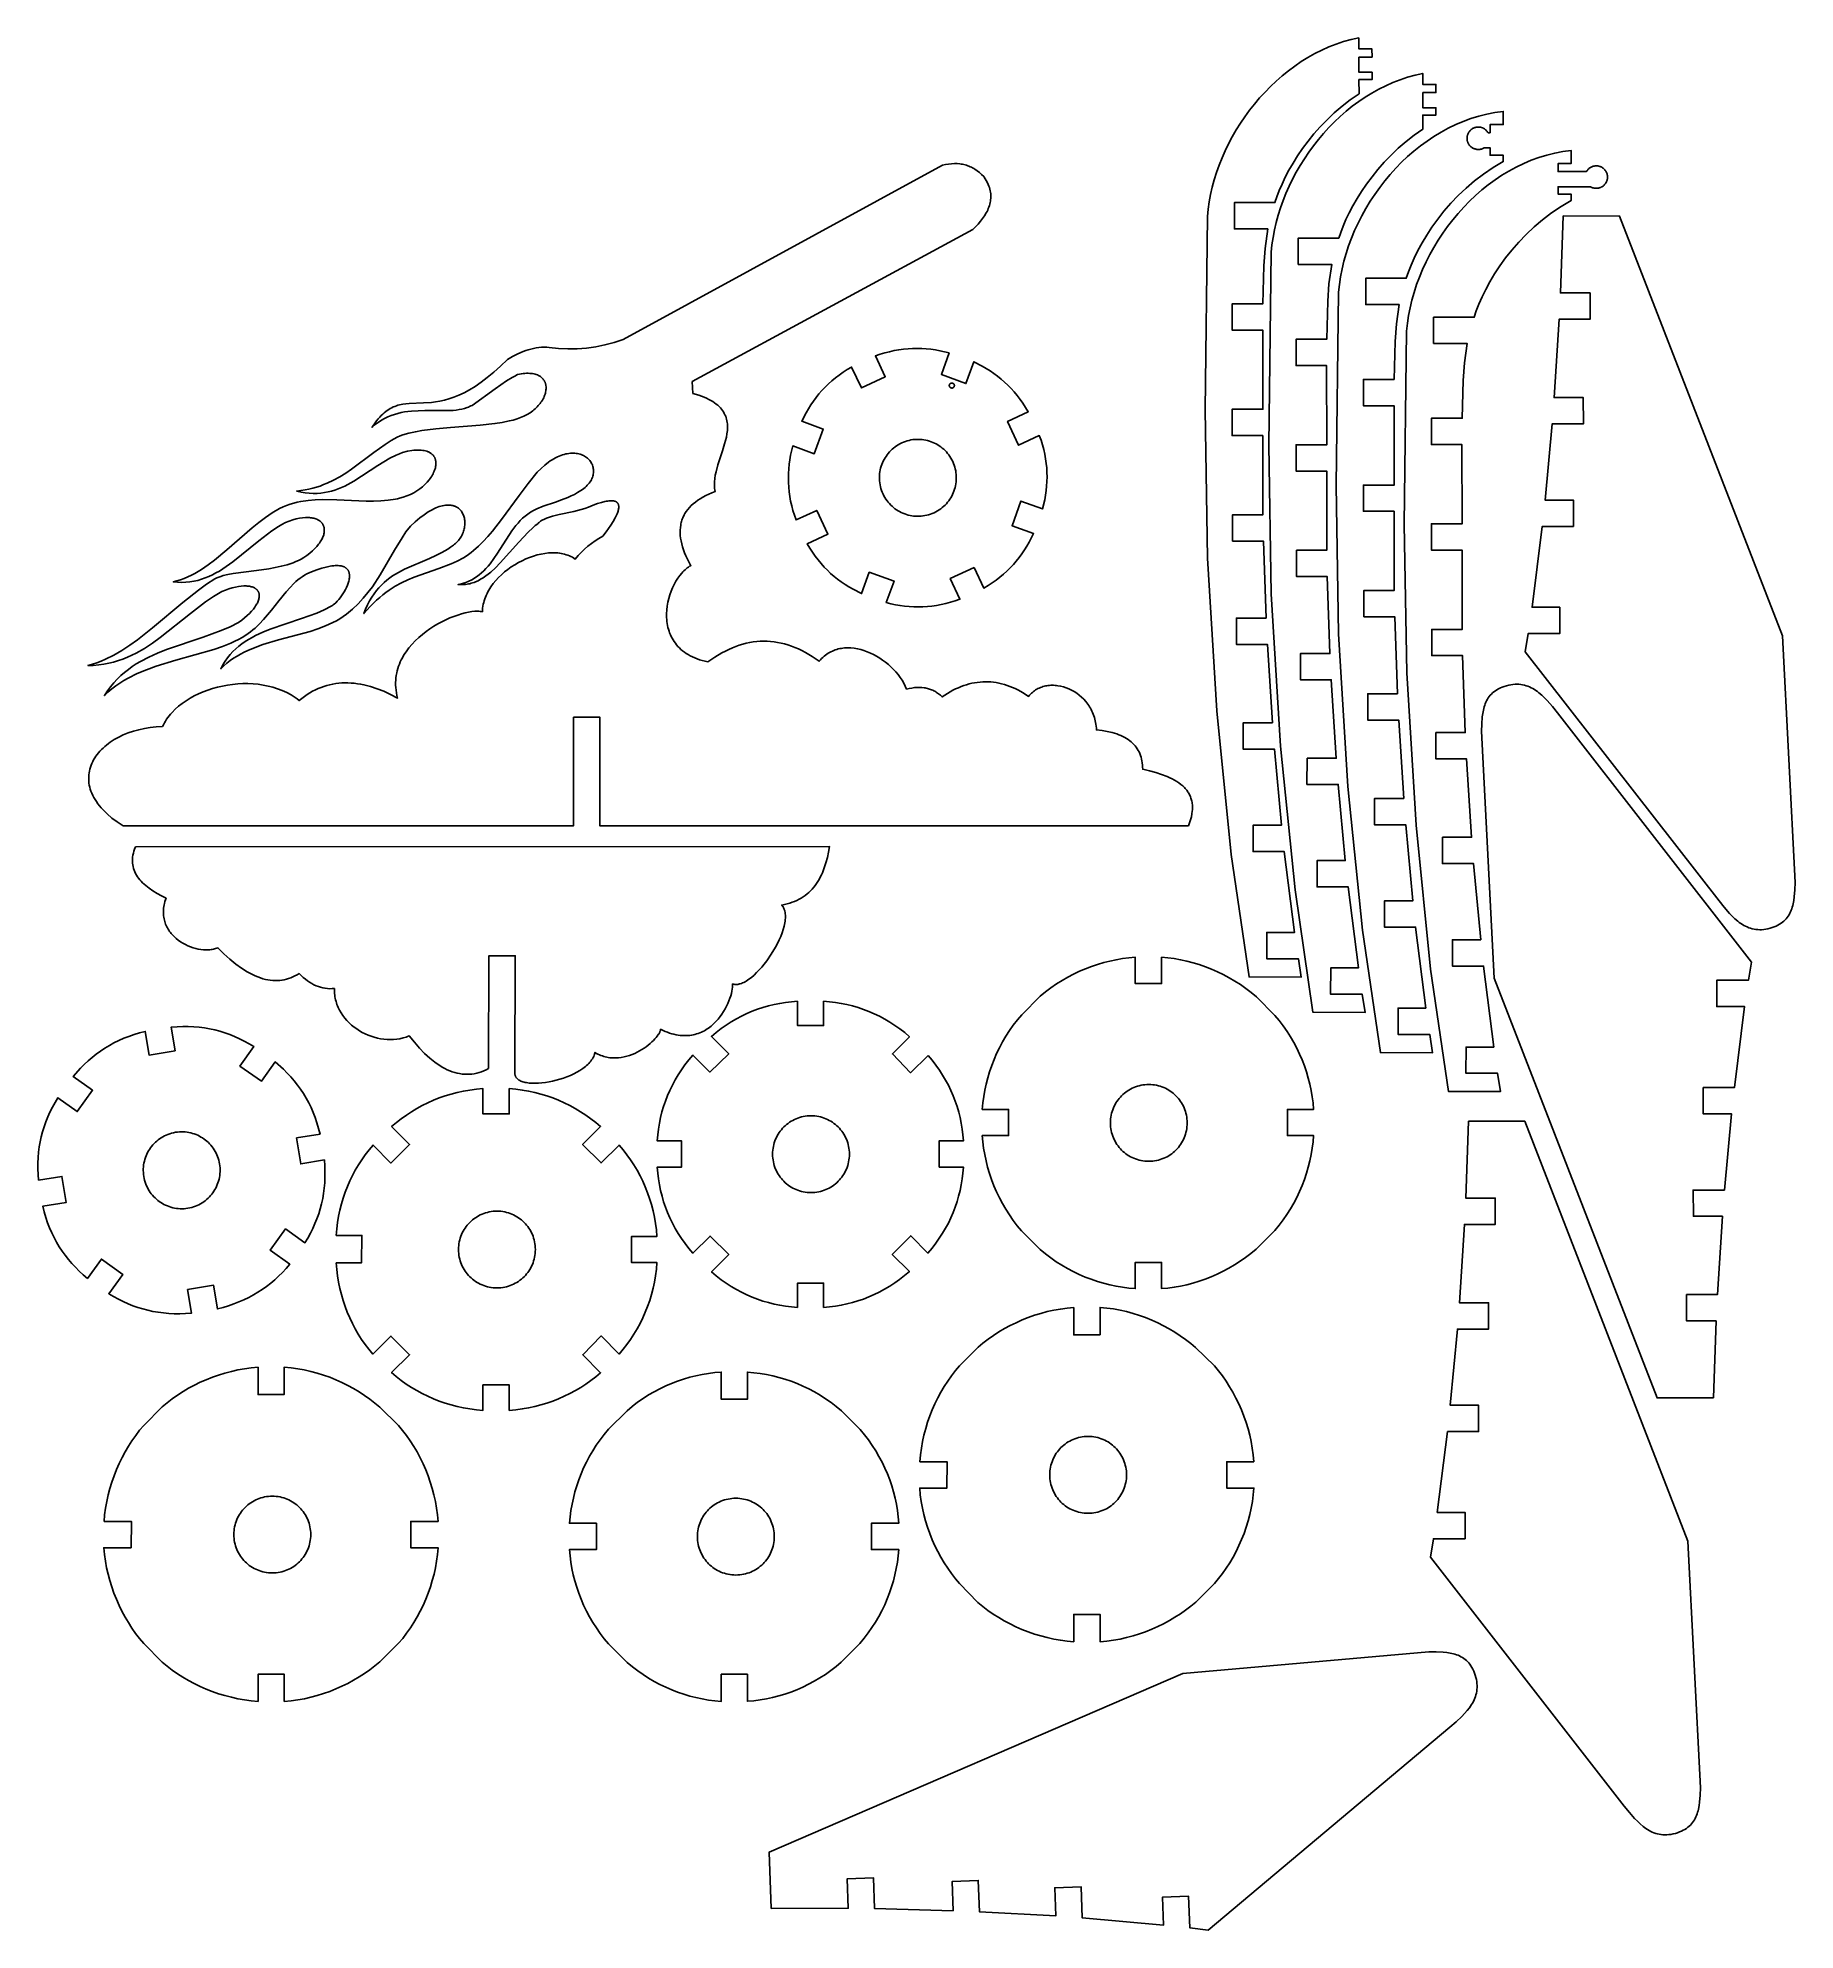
# Model space of a CAD drawing. Header units: inches. Extents: x 4.4 to 20.2, y -3 to 14.
import ezdxf

# ---------------------------------------------------------------- set-up
doc = ezdxf.new("R2010")
doc.units = ezdxf.units.IN
doc.header["$MEASUREMENT"] = 0
doc.layers.get('0').update_dxf_attribs({"color": 134})

msp = doc.modelspace()

# ---------------------------------------------------------------- linework, layer by layer
at = {"color": 33}
for points in [[(16.306, 13.825), (16.425, 13.825), (16.424, 13.898), (16.307, 13.898), (16.306, 13.998), (16.237, 13.983), (16.17, 13.964), (16.103, 13.941), (16.037, 13.916), (15.973, 13.887), (15.91, 13.856), (15.849, 13.821), (15.789, 13.784), (15.73, 13.744), (15.673, 13.702), (15.618, 13.657), (15.564, 13.61), (15.513, 13.562), (15.463, 13.511), (15.414, 13.458), (15.368, 13.403), (15.324, 13.347), (15.282, 13.289), (15.242, 13.23), (15.204, 13.17), (15.168, 13.108), (15.135, 13.046), (15.104, 12.982), (15.076, 12.918), (15.05, 12.853), (15.027, 12.788), (15.006, 12.722), (14.988, 12.656), (14.973, 12.59), (14.96, 12.523), (14.951, 12.457), (14.944, 12.391), (14.923, 10.653), (14.944, 9.318), (15.028, 7.947), (15.159, 6.654), (15.319, 5.554), (15.789, 5.552), (15.763, 5.717), (15.478, 5.717), (15.479, 5.953), (15.728, 5.953), (15.636, 6.681), (15.356, 6.681), (15.356, 6.917), (15.61, 6.917), (15.547, 7.602), (15.265, 7.602), (15.267, 7.839), (15.529, 7.839), (15.484, 8.543), (15.206, 8.543), (15.206, 8.78), (15.472, 8.78), (15.448, 9.473), (15.171, 9.473), (15.171, 9.709), (15.444, 9.709), (15.443, 10.421), (15.167, 10.421), (15.167, 10.658), (15.444, 10.658), (15.442, 11.37), (15.167, 11.37), (15.167, 11.606), (15.443, 11.606), (15.452, 11.948), (15.463, 12.105), (15.488, 12.28), (15.187, 12.28), (15.187, 12.516), (15.552, 12.516), (15.569, 12.568), (15.591, 12.624), (15.616, 12.683), (15.645, 12.744), (15.678, 12.807), (15.715, 12.871), (15.756, 12.936), (15.801, 13.002), (15.85, 13.068), (15.903, 13.134), (15.96, 13.199), (16.021, 13.262), (16.086, 13.324), (16.156, 13.384), (16.23, 13.441), (16.308, 13.495), (16.307, 13.623), (16.425, 13.623), (16.426, 13.689), (16.307, 13.689), (16.306, 13.825)], [(16.881, 13.506), (17, 13.506), (16.999, 13.579), (16.882, 13.579), (16.881, 13.679), (16.812, 13.664), (16.744, 13.645), (16.678, 13.622), (16.612, 13.597), (16.548, 13.568), (16.485, 13.537), (16.424, 13.502), (16.364, 13.465), (16.305, 13.425), (16.248, 13.383), (16.193, 13.338), (16.139, 13.292), (16.087, 13.243), (16.037, 13.192), (15.989, 13.139), (15.943, 13.084), (15.899, 13.028), (15.857, 12.97), (15.817, 12.911), (15.779, 12.851), (15.743, 12.789), (15.71, 12.727), (15.679, 12.663), (15.651, 12.599), (15.625, 12.534), (15.601, 12.469), (15.581, 12.403), (15.563, 12.337), (15.547, 12.271), (15.535, 12.204), (15.525, 12.138), (15.519, 12.072), (15.497, 10.334), (15.519, 8.999), (15.603, 7.628), (15.734, 6.335), (15.894, 5.235), (16.364, 5.234), (16.337, 5.398), (16.053, 5.398), (16.054, 5.634), (16.303, 5.634), (16.211, 6.362), (15.931, 6.362), (15.931, 6.599), (16.185, 6.599), (16.122, 7.284), (15.84, 7.284), (15.842, 7.52), (16.104, 7.52), (16.059, 8.225), (15.781, 8.225), (15.781, 8.461), (16.047, 8.461), (16.023, 9.154), (15.746, 9.154), (15.746, 9.39), (16.018, 9.39), (16.018, 10.102), (15.742, 10.102), (15.742, 10.339), (16.019, 10.339), (16.017, 11.051), (15.742, 11.051), (15.742, 11.288), (16.018, 11.288), (16.027, 11.629), (16.038, 11.786), (16.063, 11.961), (15.761, 11.961), (15.761, 12.197), (16.126, 12.197), (16.144, 12.249), (16.165, 12.305), (16.191, 12.364), (16.22, 12.425), (16.253, 12.488), (16.29, 12.552), (16.331, 12.617), (16.376, 12.683), (16.425, 12.749), (16.478, 12.815), (16.535, 12.88), (16.596, 12.943), (16.661, 13.005), (16.731, 13.065), (16.804, 13.122), (16.882, 13.176), (16.882, 13.304), (17, 13.304), (17, 13.37), (16.882, 13.37), (16.881, 13.506)], [(17.432, 13.009), (17.43, 13.007), (17.427, 13.006), (17.422, 13.003), (17.415, 13.001), (17.409, 12.998), (17.402, 12.997), (17.395, 12.995), (17.391, 12.995), (17.388, 12.995), (17.384, 12.994), (17.381, 12.994), (17.375, 12.995), (17.369, 12.995), (17.363, 12.996), (17.358, 12.997), (17.353, 12.999), (17.347, 13), (17.342, 13.002), (17.338, 13.004), (17.333, 13.007), (17.328, 13.009), (17.324, 13.012), (17.32, 13.015), (17.316, 13.018), (17.312, 13.021), (17.309, 13.024), (17.306, 13.028), (17.302, 13.031), (17.299, 13.035), (17.297, 13.039), (17.294, 13.043), (17.292, 13.047), (17.29, 13.051), (17.288, 13.056), (17.286, 13.06), (17.284, 13.064), (17.283, 13.069), (17.282, 13.073), (17.281, 13.077), (17.28, 13.082), (17.28, 13.086), (17.28, 13.091), (17.28, 13.095), (17.28, 13.099), (17.28, 13.103), (17.281, 13.107), (17.281, 13.112), (17.282, 13.116), (17.283, 13.12), (17.284, 13.124), (17.286, 13.128), (17.287, 13.133), (17.289, 13.137), (17.291, 13.141), (17.293, 13.145), (17.296, 13.149), (17.298, 13.153), (17.301, 13.157), (17.304, 13.16), (17.307, 13.164), (17.31, 13.167), (17.314, 13.171), (17.318, 13.174), (17.322, 13.177), (17.326, 13.18), (17.33, 13.183), (17.335, 13.185), (17.34, 13.187), (17.345, 13.189), (17.35, 13.191), (17.356, 13.193), (17.362, 13.194), (17.368, 13.195), (17.374, 13.196), (17.381, 13.196), (17.387, 13.196), (17.394, 13.196), (17.401, 13.195), (17.404, 13.194), (17.407, 13.193), (17.41, 13.192), (17.413, 13.191), (17.416, 13.19), (17.419, 13.189), (17.422, 13.188), (17.425, 13.187), (17.428, 13.185), (17.431, 13.184), (17.436, 13.18), (17.441, 13.176), (17.446, 13.172), (17.451, 13.167), (17.456, 13.162), (17.461, 13.157), (17.465, 13.151), (17.469, 13.144), (17.487, 13.145), (17.487, 13.218), (17.605, 13.218), (17.605, 13.336), (17.531, 13.326), (17.458, 13.312), (17.386, 13.294), (17.315, 13.272), (17.246, 13.247), (17.178, 13.218), (17.111, 13.185), (17.046, 13.15), (16.982, 13.112), (16.92, 13.07), (16.86, 13.026), (16.802, 12.979), (16.745, 12.93), (16.691, 12.879), (16.638, 12.825), (16.588, 12.769), (16.54, 12.711), (16.494, 12.652), (16.45, 12.59), (16.409, 12.528), (16.37, 12.464), (16.333, 12.398), (16.3, 12.332), (16.269, 12.265), (16.24, 12.197), (16.215, 12.128), (16.192, 12.059), (16.173, 11.989), (16.156, 11.92), (16.142, 11.85), (16.132, 11.78), (16.125, 11.711), (16.104, 9.972), (16.125, 8.638), (16.209, 7.267), (16.34, 5.974), (16.501, 4.873), (16.97, 4.872), (16.944, 5.036), (16.659, 5.036), (16.66, 5.273), (16.909, 5.273), (16.817, 6.001), (16.537, 6.001), (16.537, 6.237), (16.792, 6.237), (16.728, 6.922), (16.446, 6.922), (16.448, 7.158), (16.71, 7.158), (16.665, 7.863), (16.387, 7.863), (16.387, 8.099), (16.653, 8.099), (16.629, 8.792), (16.352, 8.792), (16.352, 9.029), (16.625, 9.029), (16.624, 9.741), (16.348, 9.741), (16.348, 9.977), (16.625, 9.977), (16.623, 10.69), (16.348, 10.69), (16.348, 10.926), (16.624, 10.926), (16.633, 11.267), (16.644, 11.425), (16.669, 11.599), (16.368, 11.599), (16.368, 11.836), (16.733, 11.836), (16.752, 11.893), (16.776, 11.954), (16.804, 12.018), (16.837, 12.085), (16.875, 12.154), (16.917, 12.225), (16.964, 12.296), (17.016, 12.368), (17.072, 12.44), (17.134, 12.511), (17.2, 12.58), (17.271, 12.647), (17.347, 12.712), (17.428, 12.773), (17.514, 12.831), (17.605, 12.885), (17.605, 12.942), (17.487, 12.942), (17.488, 13.008), (17.432, 13.009)], [(18.391, 12.659), (18.396, 12.656), (18.402, 12.653), (18.409, 12.65), (18.415, 12.648), (18.422, 12.647), (18.428, 12.646), (18.435, 12.645), (18.442, 12.645), (18.447, 12.645), (18.453, 12.645), (18.458, 12.646), (18.463, 12.647), (18.467, 12.648), (18.472, 12.649), (18.477, 12.651), (18.482, 12.653), (18.486, 12.655), (18.49, 12.657), (18.495, 12.659), (18.499, 12.662), (18.503, 12.665), (18.507, 12.668), (18.51, 12.671), (18.514, 12.674), (18.517, 12.678), (18.52, 12.681), (18.523, 12.685), (18.526, 12.689), (18.529, 12.693), (18.531, 12.698), (18.533, 12.702), (18.535, 12.706), (18.537, 12.711), (18.539, 12.716), (18.54, 12.72), (18.541, 12.725), (18.542, 12.73), (18.543, 12.735), (18.543, 12.741), (18.543, 12.746), (18.543, 12.751), (18.543, 12.756), (18.542, 12.761), (18.541, 12.766), (18.54, 12.771), (18.539, 12.776), (18.537, 12.78), (18.535, 12.785), (18.533, 12.79), (18.531, 12.794), (18.529, 12.798), (18.526, 12.802), (18.523, 12.806), (18.52, 12.81), (18.517, 12.814), (18.514, 12.817), (18.51, 12.821), (18.507, 12.824), (18.503, 12.827), (18.499, 12.83), (18.495, 12.832), (18.491, 12.835), (18.486, 12.837), (18.482, 12.839), (18.477, 12.841), (18.472, 12.842), (18.468, 12.844), (18.463, 12.845), (18.458, 12.846), (18.453, 12.846), (18.448, 12.847), (18.442, 12.847), (18.439, 12.847), (18.435, 12.847), (18.432, 12.846), (18.428, 12.846), (18.425, 12.845), (18.422, 12.845), (18.418, 12.844), (18.415, 12.843), (18.408, 12.841), (18.402, 12.839), (18.396, 12.836), (18.39, 12.833), (18.385, 12.829), (18.379, 12.825), (18.374, 12.821), (18.37, 12.816), (18.365, 12.811), (18.361, 12.806), (18.357, 12.8), (18.354, 12.795), (18.217, 12.795), (18.098, 12.795), (18.098, 12.868), (18.216, 12.868), (18.216, 12.986), (18.142, 12.976), (18.069, 12.962), (17.997, 12.944), (17.926, 12.922), (17.857, 12.897), (17.789, 12.868), (17.722, 12.836), (17.657, 12.8), (17.593, 12.762), (17.532, 12.721), (17.471, 12.677), (17.413, 12.63), (17.357, 12.581), (17.302, 12.529), (17.25, 12.475), (17.199, 12.419), (17.151, 12.362), (17.105, 12.302), (17.061, 12.241), (17.02, 12.178), (16.981, 12.114), (16.945, 12.049), (16.911, 11.983), (16.88, 11.915), (16.852, 11.847), (16.826, 11.779), (16.803, 11.709), (16.784, 11.64), (16.767, 11.57), (16.754, 11.5), (16.743, 11.431), (16.736, 11.361), (16.715, 9.623), (16.737, 8.289), (16.821, 6.917), (16.951, 5.624), (17.112, 4.524), (17.581, 4.523), (17.555, 4.687), (17.27, 4.687), (17.271, 4.923), (17.52, 4.923), (17.428, 5.651), (17.148, 5.651), (17.148, 5.888), (17.403, 5.888), (17.339, 6.573), (17.058, 6.573), (17.059, 6.809), (17.321, 6.809), (17.276, 7.514), (16.999, 7.514), (16.999, 7.75), (17.264, 7.75), (17.24, 8.443), (16.963, 8.443), (16.963, 8.679), (17.236, 8.679), (17.235, 9.392), (16.959, 9.392), (16.959, 9.628), (17.236, 9.628), (17.234, 10.34), (16.959, 10.34), (16.959, 10.577), (17.236, 10.577), (17.244, 10.918), (17.256, 11.075), (17.28, 11.25), (16.979, 11.25), (16.979, 11.486), (17.344, 11.486), (17.363, 11.543), (17.387, 11.604), (17.415, 11.669), (17.448, 11.736), (17.486, 11.805), (17.528, 11.875), (17.575, 11.947), (17.627, 12.019), (17.684, 12.09), (17.745, 12.161), (17.811, 12.23), (17.882, 12.298), (17.958, 12.362), (18.039, 12.424), (18.125, 12.482), (18.216, 12.535), (18.216, 12.593), (18.098, 12.593), (18.098, 12.659), (18.216, 12.659)], [(9.244, 7.89), (9.48, 7.89), (9.48, 6.912), (14.774, 6.912), (14.785, 6.94), (14.794, 6.967), (14.801, 6.994), (14.806, 7.019), (14.809, 7.044), (14.81, 7.056), (14.811, 7.067), (14.811, 7.079), (14.811, 7.09), (14.81, 7.101), (14.809, 7.112), (14.807, 7.122), (14.805, 7.133), (14.803, 7.143), (14.8, 7.153), (14.797, 7.162), (14.794, 7.172), (14.79, 7.181), (14.785, 7.19), (14.781, 7.199), (14.776, 7.208), (14.77, 7.216), (14.765, 7.225), (14.759, 7.233), (14.752, 7.241), (14.746, 7.249), (14.738, 7.256), (14.723, 7.271), (14.707, 7.285), (14.689, 7.298), (14.67, 7.311), (14.65, 7.323), (14.629, 7.334), (14.606, 7.345), (14.583, 7.356), (14.533, 7.375), (14.48, 7.392), (14.423, 7.407), (14.363, 7.421), (14.362, 7.44), (14.361, 7.459), (14.359, 7.477), (14.356, 7.495), (14.353, 7.512), (14.348, 7.529), (14.343, 7.545), (14.337, 7.561), (14.33, 7.576), (14.323, 7.59), (14.314, 7.604), (14.305, 7.618), (14.295, 7.631), (14.284, 7.643), (14.272, 7.655), (14.259, 7.666), (14.246, 7.677), (14.232, 7.687), (14.217, 7.697), (14.201, 7.706), (14.184, 7.715), (14.166, 7.723), (14.148, 7.731), (14.129, 7.738), (14.109, 7.744), (14.088, 7.75), (14.044, 7.76), (13.997, 7.768), (13.947, 7.774), (13.946, 7.791), (13.944, 7.808), (13.942, 7.825), (13.939, 7.841), (13.936, 7.856), (13.932, 7.872), (13.928, 7.887), (13.923, 7.902), (13.918, 7.916), (13.912, 7.93), (13.906, 7.944), (13.899, 7.957), (13.892, 7.97), (13.884, 7.983), (13.877, 7.995), (13.868, 8.007), (13.86, 8.018), (13.851, 8.029), (13.832, 8.051), (13.812, 8.07), (13.791, 8.088), (13.769, 8.105), (13.746, 8.119), (13.723, 8.133), (13.698, 8.144), (13.674, 8.154), (13.649, 8.162), (13.624, 8.168), (13.599, 8.172), (13.586, 8.174), (13.574, 8.175), (13.561, 8.176), (13.549, 8.176), (13.537, 8.176), (13.524, 8.175), (13.512, 8.174), (13.5, 8.172), (13.488, 8.17), (13.477, 8.167), (13.465, 8.164), (13.454, 8.16), (13.443, 8.156), (13.432, 8.151), (13.421, 8.146), (13.41, 8.14), (13.4, 8.134), (13.39, 8.127), (13.381, 8.12), (13.371, 8.112), (13.362, 8.104), (13.353, 8.095), (13.345, 8.086), (13.337, 8.076), (13.289, 8.107), (13.24, 8.134), (13.216, 8.146), (13.192, 8.156), (13.167, 8.166), (13.143, 8.175), (13.119, 8.183), (13.094, 8.189), (13.07, 8.195), (13.046, 8.2), (13.021, 8.203), (12.997, 8.206), (12.973, 8.207), (12.948, 8.207), (12.924, 8.207), (12.9, 8.205), (12.875, 8.202), (12.851, 8.199), (12.827, 8.194), (12.802, 8.188), (12.778, 8.181), (12.754, 8.173), (12.729, 8.164), (12.705, 8.154), (12.68, 8.143), (12.656, 8.131), (12.607, 8.103), (12.558, 8.072), (12.543, 8.086), (12.526, 8.099), (12.509, 8.111), (12.501, 8.116), (12.492, 8.122), (12.483, 8.126), (12.474, 8.131), (12.464, 8.135), (12.455, 8.138), (12.446, 8.142), (12.436, 8.145), (12.426, 8.147), (12.416, 8.15), (12.406, 8.152), (12.396, 8.153), (12.375, 8.156), (12.354, 8.157), (12.332, 8.156), (12.31, 8.155), (12.287, 8.151), (12.263, 8.147), (12.239, 8.141), (12.227, 8.168), (12.214, 8.195), (12.198, 8.221), (12.181, 8.247), (12.162, 8.272), (12.142, 8.296), (12.121, 8.319), (12.098, 8.341), (12.075, 8.363), (12.05, 8.383), (12.024, 8.402), (11.998, 8.42), (11.97, 8.437), (11.942, 8.452), (11.914, 8.466), (11.885, 8.478), (11.856, 8.488), (11.827, 8.497), (11.798, 8.504), (11.768, 8.509), (11.739, 8.512), (11.725, 8.513), (11.71, 8.513), (11.696, 8.513), (11.681, 8.512), (11.667, 8.51), (11.653, 8.508), (11.639, 8.506), (11.625, 8.503), (11.612, 8.499), (11.598, 8.495), (11.585, 8.49), (11.572, 8.484), (11.559, 8.478), (11.546, 8.471), (11.534, 8.464), (11.521, 8.455), (11.509, 8.447), (11.498, 8.437), (11.486, 8.427), (11.475, 8.416), (11.464, 8.404), (11.454, 8.392), (11.391, 8.435), (11.329, 8.472), (11.297, 8.488), (11.266, 8.503), (11.235, 8.516), (11.204, 8.528), (11.172, 8.539), (11.141, 8.548), (11.11, 8.556), (11.078, 8.562), (11.047, 8.567), (11.016, 8.57), (10.984, 8.572), (10.953, 8.573), (10.922, 8.572), (10.891, 8.57), (10.859, 8.566), (10.828, 8.561), (10.797, 8.554), (10.765, 8.546), (10.734, 8.536), (10.703, 8.525), (10.672, 8.513), (10.64, 8.499), (10.609, 8.484), (10.578, 8.467), (10.515, 8.429), (10.453, 8.386), (10.427, 8.392), (10.402, 8.398), (10.378, 8.406), (10.356, 8.414), (10.334, 8.422), (10.314, 8.432), (10.294, 8.442), (10.275, 8.452), (10.258, 8.463), (10.241, 8.475), (10.225, 8.487), (10.21, 8.499), (10.196, 8.513), (10.183, 8.526), (10.171, 8.54), (10.16, 8.554), (10.149, 8.569), (10.139, 8.584), (10.131, 8.599), (10.122, 8.615), (10.115, 8.631), (10.108, 8.647), (10.103, 8.664), (10.097, 8.68), (10.093, 8.697), (10.089, 8.714), (10.086, 8.732), (10.084, 8.749), (10.082, 8.766), (10.081, 8.784), (10.08, 8.819), (10.082, 8.854), (10.086, 8.888), (10.092, 8.923), (10.1, 8.957), (10.11, 8.99), (10.121, 9.022), (10.134, 9.053), (10.149, 9.083), (10.164, 9.111), (10.181, 9.138), (10.199, 9.163), (10.218, 9.185), (10.227, 9.196), (10.237, 9.206), (10.247, 9.215), (10.257, 9.224), (10.267, 9.232), (10.278, 9.239), (10.288, 9.246), (10.299, 9.251), (10.268, 9.311), (10.255, 9.339), (10.243, 9.368), (10.233, 9.395), (10.224, 9.422), (10.217, 9.448), (10.211, 9.474), (10.207, 9.5), (10.204, 9.524), (10.203, 9.548), (10.203, 9.572), (10.205, 9.595), (10.208, 9.617), (10.21, 9.628), (10.212, 9.639), (10.215, 9.649), (10.218, 9.66), (10.222, 9.67), (10.226, 9.681), (10.23, 9.691), (10.235, 9.701), (10.24, 9.71), (10.246, 9.72), (10.251, 9.729), (10.258, 9.739), (10.271, 9.757), (10.286, 9.775), (10.303, 9.792), (10.321, 9.808), (10.34, 9.824), (10.361, 9.84), (10.383, 9.854), (10.407, 9.869), (10.433, 9.882), (10.46, 9.895), (10.488, 9.908), (10.518, 9.92), (10.515, 9.933), (10.513, 9.947), (10.512, 9.962), (10.511, 9.976), (10.511, 9.991), (10.512, 10.005), (10.515, 10.035), (10.519, 10.065), (10.526, 10.096), (10.543, 10.158), (10.583, 10.283), (10.602, 10.346), (10.611, 10.377), (10.618, 10.408), (10.623, 10.438), (10.627, 10.468), (10.628, 10.483), (10.628, 10.497), (10.628, 10.512), (10.627, 10.526), (10.625, 10.54), (10.623, 10.554), (10.62, 10.568), (10.616, 10.581), (10.612, 10.595), (10.606, 10.608), (10.6, 10.621), (10.593, 10.634), (10.584, 10.646), (10.575, 10.658), (10.565, 10.67), (10.553, 10.682), (10.541, 10.694), (10.527, 10.705), (10.512, 10.716), (10.496, 10.727), (10.478, 10.737), (10.46, 10.747), (10.44, 10.757), (10.418, 10.766), (10.371, 10.784), (10.318, 10.8), (10.312, 10.907), (12.835, 12.275), (12.86, 12.3), (12.883, 12.324), (12.904, 12.349), (12.923, 12.374), (12.941, 12.399), (12.956, 12.425), (12.963, 12.438), (12.969, 12.45), (12.974, 12.463), (12.979, 12.476), (12.984, 12.489), (12.988, 12.502), (12.991, 12.516), (12.993, 12.529), (12.995, 12.542), (12.996, 12.555), (12.997, 12.569), (12.997, 12.582), (12.996, 12.596), (12.994, 12.61), (12.992, 12.623), (12.988, 12.637), (12.984, 12.651), (12.98, 12.665), (12.974, 12.679), (12.968, 12.694), (12.933, 12.751), (12.914, 12.77), (12.895, 12.787), (12.875, 12.803), (12.854, 12.816), (12.844, 12.823), (12.833, 12.829), (12.822, 12.834), (12.811, 12.839), (12.8, 12.844), (12.789, 12.848), (12.778, 12.852), (12.766, 12.855), (12.754, 12.858), (12.743, 12.861), (12.731, 12.863), (12.719, 12.864), (12.694, 12.867), (12.669, 12.867), (12.643, 12.866), (12.617, 12.863), (12.59, 12.859), (12.562, 12.852), (9.691, 11.286), (9.608, 11.258), (9.526, 11.236), (9.443, 11.22), (9.36, 11.208), (9.276, 11.202), (9.193, 11.201), (9.11, 11.206), (9.026, 11.215), (9.003, 11.216), (8.979, 11.217), (8.955, 11.216), (8.932, 11.213), (8.908, 11.21), (8.884, 11.206), (8.861, 11.2), (8.837, 11.194), (8.814, 11.186), (8.79, 11.178), (8.743, 11.158), (8.696, 11.134), (8.649, 11.107), (8.586, 11.046), (8.526, 10.991), (8.468, 10.943), (8.413, 10.901), (8.359, 10.864), (8.308, 10.833), (8.259, 10.806), (8.212, 10.784), (8.167, 10.766), (8.123, 10.751), (8.082, 10.74), (8.042, 10.731), (8.003, 10.725), (7.966, 10.72), (7.895, 10.715), (7.767, 10.71), (7.737, 10.707), (7.708, 10.703), (7.693, 10.7), (7.679, 10.697), (7.665, 10.694), (7.651, 10.689), (7.637, 10.684), (7.623, 10.679), (7.609, 10.672), (7.596, 10.665), (7.582, 10.657), (7.568, 10.648), (7.555, 10.638), (7.541, 10.627), (7.528, 10.615), (7.514, 10.602), (7.501, 10.587), (7.487, 10.572), (7.473, 10.555), (7.46, 10.537), (7.432, 10.496), (7.46, 10.52), (7.488, 10.54), (7.516, 10.559), (7.545, 10.575), (7.575, 10.589), (7.604, 10.602), (7.634, 10.612), (7.664, 10.621), (7.694, 10.628), (7.724, 10.634), (7.754, 10.638), (7.785, 10.641), (7.845, 10.645), (7.905, 10.647), (8.135, 10.646), (8.162, 10.648), (8.188, 10.651), (8.214, 10.655), (8.239, 10.659), (8.263, 10.666), (8.286, 10.673), (8.298, 10.678), (8.309, 10.682), (8.32, 10.688), (8.331, 10.693), (8.539, 10.843), (8.642, 10.913), (8.692, 10.944), (8.716, 10.957), (8.74, 10.97), (8.775, 10.977), (8.791, 10.979), (8.807, 10.981), (8.822, 10.982), (8.836, 10.982), (8.85, 10.981), (8.863, 10.981), (8.876, 10.979), (8.887, 10.977), (8.899, 10.974), (8.909, 10.971), (8.919, 10.967), (8.929, 10.963), (8.933, 10.96), (8.937, 10.958), (8.942, 10.955), (8.946, 10.953), (8.949, 10.95), (8.953, 10.947), (8.957, 10.944), (8.96, 10.941), (8.963, 10.938), (8.966, 10.935), (8.969, 10.931), (8.972, 10.928), (8.975, 10.924), (8.977, 10.92), (8.98, 10.917), (8.982, 10.913), (8.984, 10.909), (8.986, 10.905), (8.988, 10.901), (8.989, 10.897), (8.991, 10.893), (8.992, 10.888), (8.993, 10.884), (8.994, 10.88), (8.996, 10.871), (8.997, 10.861), (8.997, 10.852), (8.997, 10.842), (8.996, 10.833), (8.995, 10.823), (8.993, 10.813), (8.991, 10.803), (8.988, 10.793), (8.984, 10.782), (8.98, 10.772), (8.976, 10.762), (8.97, 10.751), (8.965, 10.741), (8.958, 10.731), (8.951, 10.721), (8.944, 10.711), (8.936, 10.701), (8.927, 10.691), (8.918, 10.681), (8.909, 10.671), (8.899, 10.662), (8.888, 10.653), (8.877, 10.644), (8.865, 10.635), (8.853, 10.627), (8.827, 10.611), (8.798, 10.596), (8.768, 10.583), (8.736, 10.571), (8.702, 10.561), (8.665, 10.553), (8.602, 10.54), (8.537, 10.529), (8.405, 10.514), (8.136, 10.494), (8.005, 10.483), (7.88, 10.467), (7.821, 10.456), (7.764, 10.443), (7.71, 10.427), (7.684, 10.418), (7.659, 10.408), (7.604, 10.376), (7.551, 10.342), (7.449, 10.269), (7.248, 10.119), (7.196, 10.084), (7.142, 10.051), (7.086, 10.02), (7.027, 9.992), (6.996, 9.98), (6.965, 9.968), (6.932, 9.958), (6.899, 9.948), (6.864, 9.94), (6.829, 9.933), (6.792, 9.928), (6.754, 9.923), (6.793, 9.914), (6.831, 9.908), (6.867, 9.904), (6.903, 9.902), (6.937, 9.902), (6.971, 9.904), (7.004, 9.909), (7.036, 9.915), (7.067, 9.922), (7.098, 9.931), (7.128, 9.942), (7.157, 9.954), (7.186, 9.967), (7.214, 9.981), (7.269, 10.012), (7.483, 10.151), (7.537, 10.185), (7.592, 10.217), (7.649, 10.246), (7.678, 10.258), (7.707, 10.27), (7.75, 10.28), (7.79, 10.287), (7.808, 10.289), (7.825, 10.29), (7.842, 10.291), (7.858, 10.291), (7.873, 10.29), (7.887, 10.288), (7.9, 10.286), (7.912, 10.284), (7.924, 10.28), (7.929, 10.278), (7.935, 10.276), (7.94, 10.274), (7.945, 10.272), (7.949, 10.269), (7.954, 10.267), (7.958, 10.264), (7.962, 10.261), (7.966, 10.258), (7.97, 10.255), (7.973, 10.252), (7.977, 10.249), (7.98, 10.245), (7.983, 10.242), (7.986, 10.238), (7.988, 10.234), (7.991, 10.231), (7.993, 10.227), (7.995, 10.223), (7.997, 10.218), (7.998, 10.214), (8, 10.21), (8.001, 10.206), (8.002, 10.201), (8.003, 10.197), (8.004, 10.192), (8.005, 10.187), (8.005, 10.183), (8.006, 10.178), (8.006, 10.173), (8.005, 10.163), (8.004, 10.153), (8.003, 10.143), (8.001, 10.132), (7.998, 10.122), (7.994, 10.111), (7.99, 10.1), (7.985, 10.089), (7.98, 10.078), (7.974, 10.067), (7.968, 10.056), (7.961, 10.045), (7.953, 10.035), (7.945, 10.024), (7.927, 10.002), (7.907, 9.982), (7.885, 9.962), (7.861, 9.942), (7.835, 9.924), (7.807, 9.908), (7.777, 9.892), (7.746, 9.879), (7.713, 9.867), (7.679, 9.858), (7.661, 9.854), (7.643, 9.85), (7.577, 9.84), (7.51, 9.834), (7.444, 9.832), (7.378, 9.832), (7.116, 9.844), (6.985, 9.847), (6.921, 9.845), (6.856, 9.839), (6.791, 9.829), (6.759, 9.822), (6.727, 9.814), (6.695, 9.805), (6.663, 9.794), (6.631, 9.781), (6.599, 9.767), (6.534, 9.728), (6.472, 9.686), (6.412, 9.641), (6.353, 9.593), (6.127, 9.395), (6.015, 9.301), (5.957, 9.258), (5.898, 9.218), (5.838, 9.182), (5.807, 9.166), (5.775, 9.151), (5.743, 9.137), (5.71, 9.125), (5.677, 9.115), (5.643, 9.106), (5.682, 9.102), (5.72, 9.101), (5.757, 9.102), (5.793, 9.106), (5.829, 9.111), (5.864, 9.119), (5.898, 9.129), (5.931, 9.141), (5.964, 9.154), (5.996, 9.169), (6.028, 9.186), (6.059, 9.203), (6.12, 9.243), (6.18, 9.285), (6.412, 9.474), (6.53, 9.564), (6.59, 9.604), (6.621, 9.623), (6.653, 9.64), (6.686, 9.653), (6.719, 9.663), (6.75, 9.672), (6.779, 9.678), (6.806, 9.682), (6.832, 9.684), (6.844, 9.684), (6.856, 9.684), (6.868, 9.684), (6.879, 9.683), (6.889, 9.682), (6.899, 9.68), (6.909, 9.678), (6.918, 9.675), (6.927, 9.672), (6.935, 9.669), (6.943, 9.665), (6.951, 9.661), (6.957, 9.657), (6.964, 9.652), (6.967, 9.65), (6.97, 9.647), (6.973, 9.644), (6.975, 9.642), (6.978, 9.639), (6.98, 9.636), (6.983, 9.633), (6.985, 9.63), (6.987, 9.627), (6.989, 9.624), (6.99, 9.621), (6.992, 9.617), (6.994, 9.614), (6.995, 9.61), (6.996, 9.607), (6.998, 9.603), (6.999, 9.6), (7, 9.596), (7, 9.592), (7.001, 9.589), (7.002, 9.585), (7.002, 9.581), (7.002, 9.573), (7.002, 9.565), (7.002, 9.556), (7.001, 9.548), (6.999, 9.539), (6.997, 9.53), (6.994, 9.521), (6.99, 9.512), (6.987, 9.503), (6.982, 9.493), (6.977, 9.484), (6.971, 9.474), (6.965, 9.465), (6.959, 9.455), (6.951, 9.445), (6.935, 9.425), (6.916, 9.405), (6.895, 9.384), (6.872, 9.364), (6.846, 9.344), (6.817, 9.324), (6.794, 9.311), (6.771, 9.299), (6.746, 9.288), (6.721, 9.278), (6.669, 9.26), (6.615, 9.246), (6.56, 9.234), (6.504, 9.224), (6.393, 9.208), (6.183, 9.181), (6.136, 9.172), (6.093, 9.162), (6.073, 9.155), (6.053, 9.149), (6.035, 9.141), (6.018, 9.133), (5.944, 9.084), (5.871, 9.032), (5.73, 8.921), (5.458, 8.693), (5.321, 8.586), (5.252, 8.536), (5.181, 8.49), (5.108, 8.448), (5.033, 8.411), (4.995, 8.394), (4.956, 8.379), (4.917, 8.366), (4.876, 8.354), (4.925, 8.355), (4.973, 8.359), (5.019, 8.366), (5.064, 8.374), (5.107, 8.385), (5.15, 8.398), (5.191, 8.412), (5.231, 8.428), (5.271, 8.446), (5.309, 8.465), (5.384, 8.508), (5.456, 8.554), (5.526, 8.605), (5.798, 8.821), (5.935, 8.926), (6.007, 8.974), (6.081, 9.018), (6.114, 9.031), (6.145, 9.042), (6.175, 9.051), (6.203, 9.058), (6.23, 9.063), (6.255, 9.067), (6.278, 9.069), (6.289, 9.069), (6.3, 9.069), (6.31, 9.068), (6.32, 9.067), (6.329, 9.066), (6.338, 9.064), (6.346, 9.062), (6.354, 9.06), (6.362, 9.057), (6.369, 9.054), (6.375, 9.051), (6.378, 9.049), (6.381, 9.047), (6.384, 9.045), (6.387, 9.043), (6.39, 9.041), (6.392, 9.038), (6.395, 9.036), (6.397, 9.034), (6.399, 9.031), (6.401, 9.029), (6.403, 9.026), (6.405, 9.023), (6.406, 9.021), (6.408, 9.018), (6.409, 9.015), (6.411, 9.012), (6.412, 9.009), (6.413, 9.006), (6.414, 9.003), (6.415, 9), (6.415, 8.996), (6.416, 8.993), (6.416, 8.99), (6.417, 8.986), (6.417, 8.983), (6.417, 8.979), (6.417, 8.975), (6.416, 8.972), (6.416, 8.964), (6.414, 8.957), (6.412, 8.949), (6.41, 8.941), (6.407, 8.932), (6.404, 8.924), (6.4, 8.915), (6.395, 8.907), (6.39, 8.898), (6.384, 8.889), (6.378, 8.879), (6.364, 8.861), (6.348, 8.841), (6.33, 8.822), (6.309, 8.802), (6.286, 8.782), (6.26, 8.761), (6.232, 8.741), (6.155, 8.702), (6.076, 8.668), (5.913, 8.609), (5.583, 8.498), (5.502, 8.466), (5.424, 8.43), (5.348, 8.39), (5.311, 8.368), (5.275, 8.344), (5.24, 8.319), (5.205, 8.292), (5.172, 8.263), (5.14, 8.232), (5.109, 8.198), (5.079, 8.163), (5.051, 8.125), (5.024, 8.084), (5.056, 8.115), (5.09, 8.144), (5.126, 8.17), (5.162, 8.196), (5.2, 8.219), (5.239, 8.241), (5.32, 8.281), (5.404, 8.316), (5.49, 8.348), (5.666, 8.402), (6.009, 8.499), (6.088, 8.526), (6.163, 8.556), (6.198, 8.572), (6.232, 8.589), (6.265, 8.607), (6.296, 8.626), (6.318, 8.641), (6.339, 8.657), (6.36, 8.674), (6.38, 8.691), (6.419, 8.728), (6.456, 8.768), (6.526, 8.851), (6.593, 8.935), (6.659, 9.017), (6.694, 9.055), (6.729, 9.091), (6.747, 9.108), (6.765, 9.124), (6.784, 9.139), (6.804, 9.152), (6.824, 9.165), (6.844, 9.177), (6.865, 9.188), (6.887, 9.197), (6.935, 9.214), (6.979, 9.229), (7.019, 9.239), (7.055, 9.247), (7.071, 9.249), (7.087, 9.251), (7.101, 9.252), (7.115, 9.253), (7.128, 9.252), (7.14, 9.251), (7.151, 9.25), (7.156, 9.249), (7.161, 9.248), (7.166, 9.246), (7.17, 9.245), (7.175, 9.243), (7.179, 9.242), (7.183, 9.24), (7.187, 9.238), (7.191, 9.236), (7.194, 9.233), (7.197, 9.231), (7.2, 9.229), (7.203, 9.226), (7.206, 9.223), (7.209, 9.22), (7.211, 9.218), (7.213, 9.215), (7.216, 9.211), (7.217, 9.208), (7.219, 9.205), (7.221, 9.201), (7.222, 9.198), (7.224, 9.194), (7.225, 9.191), (7.226, 9.187), (7.227, 9.183), (7.227, 9.179), (7.228, 9.175), (7.229, 9.167), (7.229, 9.159), (7.229, 9.15), (7.228, 9.141), (7.227, 9.132), (7.225, 9.123), (7.223, 9.113), (7.22, 9.104), (7.217, 9.094), (7.21, 9.075), (7.202, 9.055), (7.192, 9.036), (7.181, 9.017), (7.17, 8.998), (7.158, 8.98), (7.145, 8.963), (7.132, 8.947), (7.118, 8.932), (7.105, 8.918), (7.091, 8.906), (7.084, 8.901), (7.078, 8.896), (7.071, 8.891), (7.065, 8.887), (7, 8.854), (6.934, 8.825), (6.796, 8.775), (6.516, 8.68), (6.448, 8.653), (6.383, 8.623), (6.352, 8.606), (6.321, 8.588), (6.291, 8.569), (6.262, 8.549), (6.234, 8.527), (6.207, 8.504), (6.181, 8.479), (6.156, 8.452), (6.133, 8.423), (6.11, 8.392), (6.09, 8.36), (6.071, 8.325), (6.098, 8.351), (6.127, 8.375), (6.157, 8.398), (6.187, 8.419), (6.218, 8.438), (6.25, 8.456), (6.282, 8.473), (6.315, 8.489), (6.381, 8.517), (6.45, 8.542), (6.591, 8.584), (6.875, 8.661), (6.944, 8.684), (7.012, 8.71), (7.078, 8.739), (7.111, 8.756), (7.143, 8.773), (7.173, 8.794), (7.203, 8.816), (7.257, 8.861), (7.307, 8.909), (7.353, 8.958), (7.395, 9.009), (7.435, 9.062), (7.506, 9.17), (7.635, 9.392), (7.702, 9.502), (7.737, 9.556), (7.776, 9.608), (7.819, 9.647), (7.86, 9.681), (7.899, 9.71), (7.936, 9.735), (7.971, 9.755), (7.988, 9.763), (8.005, 9.771), (8.021, 9.777), (8.036, 9.783), (8.051, 9.787), (8.065, 9.791), (8.079, 9.794), (8.093, 9.796), (8.106, 9.797), (8.118, 9.797), (8.13, 9.797), (8.142, 9.795), (8.147, 9.794), (8.153, 9.793), (8.158, 9.792), (8.163, 9.791), (8.168, 9.789), (8.173, 9.788), (8.178, 9.786), (8.183, 9.784), (8.187, 9.781), (8.192, 9.779), (8.196, 9.777), (8.2, 9.774), (8.204, 9.771), (8.208, 9.768), (8.212, 9.765), (8.215, 9.762), (8.219, 9.759), (8.222, 9.756), (8.226, 9.752), (8.229, 9.749), (8.235, 9.741), (8.24, 9.733), (8.245, 9.725), (8.249, 9.716), (8.253, 9.707), (8.257, 9.698), (8.26, 9.688), (8.262, 9.678), (8.264, 9.668), (8.265, 9.658), (8.266, 9.647), (8.266, 9.637), (8.266, 9.626), (8.265, 9.615), (8.264, 9.604), (8.262, 9.593), (8.26, 9.582), (8.257, 9.571), (8.254, 9.561), (8.25, 9.55), (8.246, 9.539), (8.241, 9.529), (8.235, 9.518), (8.23, 9.508), (8.223, 9.498), (8.216, 9.488), (8.209, 9.479), (8.201, 9.47), (8.192, 9.461), (8.183, 9.452), (8.173, 9.444), (8.163, 9.437), (8.138, 9.418), (8.112, 9.401), (8.085, 9.385), (8.058, 9.37), (8.004, 9.342), (7.948, 9.317), (7.723, 9.22), (7.669, 9.191), (7.642, 9.176), (7.616, 9.159), (7.591, 9.141), (7.565, 9.121), (7.541, 9.1), (7.517, 9.077), (7.494, 9.053), (7.472, 9.027), (7.45, 8.998), (7.43, 8.967), (7.41, 8.934), (7.392, 8.899), (7.374, 8.861), (7.358, 8.82), (7.415, 8.885), (7.472, 8.941), (7.501, 8.966), (7.529, 8.989), (7.557, 9.011), (7.585, 9.031), (7.641, 9.066), (7.697, 9.097), (7.753, 9.123), (7.809, 9.147), (8.031, 9.225), (8.142, 9.267), (8.198, 9.292), (8.254, 9.322), (8.277, 9.336), (8.299, 9.352), (8.322, 9.369), (8.344, 9.387), (8.388, 9.426), (8.43, 9.469), (8.472, 9.515), (8.514, 9.563), (8.595, 9.666), (8.755, 9.884), (8.836, 9.991), (8.918, 10.091), (8.952, 10.125), (8.986, 10.156), (9.019, 10.181), (9.035, 10.193), (9.052, 10.203), (9.068, 10.213), (9.083, 10.222), (9.099, 10.229), (9.115, 10.236), (9.13, 10.242), (9.145, 10.248), (9.16, 10.252), (9.174, 10.256), (9.188, 10.258), (9.202, 10.261), (9.216, 10.262), (9.229, 10.263), (9.242, 10.263), (9.255, 10.262), (9.267, 10.261), (9.279, 10.259), (9.291, 10.256), (9.302, 10.253), (9.312, 10.25), (9.323, 10.245), (9.333, 10.241), (9.342, 10.236), (9.351, 10.23), (9.36, 10.224), (9.368, 10.218), (9.375, 10.211), (9.383, 10.203), (9.389, 10.196), (9.395, 10.188), (9.401, 10.18), (9.406, 10.171), (9.41, 10.163), (9.414, 10.154), (9.417, 10.144), (9.419, 10.135), (9.421, 10.125), (9.423, 10.116), (9.423, 10.106), (9.423, 10.096), (9.423, 10.086), (9.421, 10.075), (9.419, 10.065), (9.416, 10.055), (9.413, 10.045), (9.409, 10.034), (9.404, 10.024), (9.398, 10.014), (9.392, 10.004), (9.384, 9.994), (9.376, 9.984), (9.367, 9.975), (9.357, 9.965), (9.347, 9.956), (9.335, 9.947), (9.323, 9.938), (9.31, 9.929), (9.28, 9.91), (9.251, 9.893), (9.222, 9.879), (9.193, 9.865), (9.137, 9.843), (9.081, 9.824), (8.971, 9.786), (8.914, 9.763), (8.885, 9.749), (8.856, 9.734), (8.832, 9.716), (8.808, 9.698), (8.786, 9.678), (8.765, 9.657), (8.745, 9.635), (8.726, 9.612), (8.69, 9.565), (8.56, 9.364), (8.527, 9.316), (8.493, 9.269), (8.475, 9.247), (8.456, 9.225), (8.436, 9.205), (8.416, 9.186), (8.394, 9.168), (8.371, 9.151), (8.347, 9.135), (8.335, 9.128), (8.322, 9.121), (8.309, 9.115), (8.295, 9.109), (8.282, 9.103), (8.267, 9.098), (8.253, 9.094), (8.237, 9.089), (8.222, 9.086), (8.206, 9.082), (8.22, 9.081), (8.233, 9.081), (8.247, 9.081), (8.26, 9.081), (8.273, 9.083), (8.286, 9.084), (8.299, 9.087), (8.311, 9.089), (8.324, 9.093), (8.336, 9.097), (8.349, 9.101), (8.361, 9.106), (8.385, 9.116), (8.408, 9.129), (8.431, 9.143), (8.454, 9.159), (8.477, 9.176), (8.499, 9.194), (8.542, 9.233), (8.585, 9.276), (8.751, 9.463), (8.835, 9.552), (8.878, 9.593), (8.9, 9.612), (8.922, 9.629), (8.926, 9.633), (8.93, 9.637), (8.934, 9.64), (8.938, 9.644), (8.947, 9.651), (8.957, 9.657), (8.967, 9.663), (8.978, 9.668), (8.99, 9.673), (9.002, 9.678), (9.028, 9.688), (9.055, 9.696), (9.115, 9.711), (9.245, 9.74), (9.312, 9.757), (9.344, 9.767), (9.377, 9.778), (9.42, 9.796), (9.459, 9.81), (9.494, 9.82), (9.524, 9.828), (9.538, 9.831), (9.551, 9.833), (9.563, 9.835), (9.574, 9.835), (9.585, 9.836), (9.594, 9.835), (9.598, 9.835), (9.603, 9.834), (9.607, 9.834), (9.61, 9.833), (9.614, 9.832), (9.617, 9.831), (9.621, 9.829), (9.624, 9.828), (9.627, 9.827), (9.629, 9.825), (9.632, 9.823), (9.634, 9.821), (9.635, 9.82), (9.636, 9.819), (9.637, 9.818), (9.638, 9.817), (9.64, 9.815), (9.641, 9.814), (9.642, 9.813), (9.643, 9.81), (9.645, 9.808), (9.646, 9.805), (9.647, 9.803), (9.648, 9.8), (9.649, 9.797), (9.649, 9.794), (9.65, 9.791), (9.65, 9.788), (9.65, 9.785), (9.65, 9.781), (9.65, 9.778), (9.65, 9.771), (9.649, 9.764), (9.648, 9.757), (9.646, 9.749), (9.644, 9.741), (9.641, 9.733), (9.635, 9.717), (9.628, 9.7), (9.619, 9.683), (9.6, 9.648), (9.579, 9.615), (9.537, 9.556), (9.506, 9.517), (9.471, 9.496), (9.437, 9.474), (9.404, 9.451), (9.372, 9.426), (9.342, 9.399), (9.313, 9.371), (9.285, 9.342), (9.259, 9.311), (9.246, 9.319), (9.234, 9.327), (9.22, 9.334), (9.207, 9.34), (9.193, 9.346), (9.178, 9.35), (9.164, 9.355), (9.149, 9.358), (9.134, 9.361), (9.118, 9.364), (9.102, 9.366), (9.086, 9.367), (9.07, 9.367), (9.054, 9.367), (9.02, 9.366), (8.987, 9.362), (8.952, 9.356), (8.918, 9.348), (8.883, 9.337), (8.849, 9.325), (8.815, 9.312), (8.781, 9.296), (8.748, 9.279), (8.716, 9.26), (8.684, 9.24), (8.654, 9.218), (8.624, 9.195), (8.596, 9.17), (8.57, 9.144), (8.545, 9.117), (8.522, 9.09), (8.501, 9.061), (8.482, 9.031), (8.474, 9.016), (8.466, 9), (8.459, 8.984), (8.452, 8.969), (8.446, 8.953), (8.441, 8.936), (8.436, 8.92), (8.432, 8.904), (8.429, 8.887), (8.426, 8.87), (8.424, 8.854), (8.424, 8.837), (8.414, 8.839), (8.404, 8.84), (8.393, 8.841), (8.381, 8.841), (8.369, 8.841), (8.356, 8.841), (8.329, 8.838), (8.299, 8.833), (8.268, 8.826), (8.236, 8.818), (8.202, 8.807), (8.167, 8.795), (8.132, 8.781), (8.096, 8.765), (8.06, 8.747), (8.024, 8.728), (7.988, 8.707), (7.952, 8.684), (7.917, 8.659), (7.884, 8.633), (7.851, 8.605), (7.82, 8.576), (7.791, 8.545), (7.763, 8.512), (7.738, 8.478), (7.726, 8.461), (7.715, 8.443), (7.705, 8.424), (7.695, 8.406), (7.686, 8.387), (7.678, 8.367), (7.671, 8.348), (7.664, 8.328), (7.659, 8.307), (7.654, 8.287), (7.65, 8.265), (7.647, 8.244), (7.645, 8.222), (7.644, 8.2), (7.644, 8.178), (7.645, 8.155), (7.648, 8.132), (7.651, 8.109), (7.656, 8.085), (7.661, 8.061), (7.599, 8.094), (7.537, 8.122), (7.477, 8.145), (7.417, 8.165), (7.358, 8.18), (7.329, 8.186), (7.3, 8.19), (7.271, 8.194), (7.243, 8.196), (7.215, 8.198), (7.187, 8.198), (7.159, 8.197), (7.132, 8.195), (7.105, 8.191), (7.078, 8.187), (7.051, 8.181), (7.025, 8.174), (6.999, 8.166), (6.973, 8.157), (6.947, 8.147), (6.922, 8.135), (6.897, 8.122), (6.872, 8.108), (6.847, 8.093), (6.823, 8.076), (6.799, 8.058), (6.775, 8.039), (6.758, 8.053), (6.74, 8.065), (6.721, 8.078), (6.703, 8.089), (6.664, 8.11), (6.624, 8.129), (6.582, 8.145), (6.54, 8.158), (6.496, 8.169), (6.452, 8.178), (6.407, 8.185), (6.361, 8.189), (6.316, 8.191), (6.27, 8.191), (6.224, 8.189), (6.178, 8.184), (6.132, 8.178), (6.087, 8.169), (6.042, 8.159), (5.998, 8.147), (5.955, 8.133), (5.913, 8.117), (5.872, 8.099), (5.833, 8.08), (5.795, 8.059), (5.759, 8.037), (5.724, 8.012), (5.692, 7.987), (5.661, 7.96), (5.633, 7.931), (5.62, 7.916), (5.607, 7.901), (5.596, 7.886), (5.584, 7.87), (5.574, 7.854), (5.564, 7.838), (5.555, 7.821), (5.546, 7.804), (5.491, 7.801), (5.436, 7.795), (5.384, 7.787), (5.333, 7.776), (5.285, 7.762), (5.238, 7.747), (5.194, 7.729), (5.153, 7.709), (5.113, 7.687), (5.077, 7.664), (5.06, 7.651), (5.043, 7.638), (5.027, 7.625), (5.012, 7.611), (4.998, 7.597), (4.984, 7.583), (4.971, 7.568), (4.959, 7.553), (4.948, 7.538), (4.938, 7.522), (4.928, 7.506), (4.92, 7.49), (4.912, 7.473), (4.905, 7.457), (4.899, 7.44), (4.894, 7.423), (4.89, 7.405), (4.887, 7.388), (4.885, 7.37), (4.884, 7.352), (4.884, 7.334), (4.884, 7.316), (4.886, 7.297), (4.889, 7.279), (4.893, 7.261), (4.898, 7.242), (4.904, 7.223), (4.912, 7.205), (4.92, 7.186), (4.93, 7.167), (4.94, 7.149), (4.952, 7.13), (4.965, 7.111), (4.98, 7.093), (4.995, 7.074), (5.012, 7.056), (5.03, 7.037), (5.049, 7.019), (5.091, 6.982), (5.139, 6.947), (5.192, 6.912), (9.244, 6.912), (9.244, 7.89)], [(18.144, 12.397), (18.12, 11.704), (18.386, 11.704), (18.386, 11.467), (18.108, 11.467), (18.063, 10.763), (18.325, 10.763), (18.327, 10.527), (18.045, 10.527), (17.982, 9.841), (18.236, 9.841), (18.236, 9.605), (17.956, 9.605), (17.864, 8.877), (18.114, 8.877), (18.114, 8.641), (17.829, 8.641), (17.803, 8.476), (19.546, 6.236), (19.592, 6.18), (19.64, 6.125), (19.664, 6.1), (19.689, 6.076), (19.715, 6.054), (19.728, 6.044), (19.742, 6.034), (19.756, 6.025), (19.77, 6.017), (19.784, 6.009), (19.799, 6.003), (19.814, 5.996), (19.829, 5.991), (19.845, 5.987), (19.861, 5.983), (19.877, 5.98), (19.894, 5.979), (19.912, 5.978), (19.929, 5.978), (19.948, 5.98), (19.966, 5.982), (19.986, 5.986), (20.005, 5.991), (20.025, 5.997), (20.043, 6.004), (20.06, 6.011), (20.076, 6.019), (20.091, 6.027), (20.105, 6.036), (20.118, 6.046), (20.13, 6.056), (20.141, 6.066), (20.151, 6.077), (20.16, 6.089), (20.169, 6.101), (20.177, 6.113), (20.184, 6.126), (20.19, 6.139), (20.196, 6.153), (20.201, 6.167), (20.205, 6.181), (20.209, 6.195), (20.213, 6.21), (20.219, 6.241), (20.223, 6.272), (20.228, 6.336), (20.231, 6.402), (20.117, 8.62), (18.651, 12.396), (18.144, 12.397)], [(12.846, 9.236), (12.933, 9.05), (12.972, 9.073), (13.009, 9.097), (13.044, 9.122), (13.078, 9.149), (13.111, 9.176), (13.142, 9.203), (13.171, 9.232), (13.2, 9.262), (13.226, 9.293), (13.252, 9.325), (13.276, 9.358), (13.3, 9.393), (13.321, 9.428), (13.342, 9.464), (13.381, 9.54), (13.188, 9.61), (13.268, 9.833), (13.462, 9.762), (13.481, 9.845), (13.488, 9.886), (13.494, 9.927), (13.498, 9.968), (13.501, 10.009), (13.502, 10.049), (13.501, 10.09), (13.499, 10.13), (13.495, 10.171), (13.489, 10.212), (13.481, 10.254), (13.472, 10.295), (13.461, 10.337), (13.448, 10.379), (13.433, 10.422), (13.246, 10.335), (13.147, 10.549), (13.333, 10.636), (13.31, 10.675), (13.286, 10.712), (13.261, 10.747), (13.235, 10.781), (13.208, 10.814), (13.18, 10.845), (13.151, 10.875), (13.121, 10.903), (13.09, 10.93), (13.058, 10.955), (13.025, 10.98), (12.991, 11.003), (12.956, 11.025), (12.92, 11.046), (12.844, 11.085), (12.773, 10.889), (12.552, 10.972), (12.622, 11.165), (12.539, 11.185), (12.498, 11.192), (12.457, 11.198), (12.416, 11.202), (12.375, 11.205), (12.334, 11.206), (12.293, 11.205), (12.252, 11.203), (12.211, 11.199), (12.169, 11.193), (12.128, 11.186), (12.086, 11.176), (12.044, 11.165), (12.002, 11.153), (11.959, 11.138), (12.047, 10.95), (11.833, 10.85), (11.745, 11.038), (11.706, 11.015), (11.669, 10.991), (11.633, 10.966), (11.599, 10.94), (11.567, 10.913), (11.536, 10.886), (11.506, 10.857), (11.478, 10.827), (11.451, 10.796), (11.425, 10.764), (11.401, 10.732), (11.378, 10.698), (11.356, 10.663), (11.335, 10.626), (11.296, 10.55), (11.49, 10.48), (11.409, 10.258), (11.216, 10.328), (11.196, 10.245), (11.189, 10.204), (11.183, 10.163), (11.179, 10.121), (11.176, 10.08), (11.176, 10.039), (11.176, 9.998), (11.179, 9.957), (11.183, 9.915), (11.189, 9.874), (11.196, 9.832), (11.206, 9.79), (11.217, 9.748), (11.23, 9.705), (11.245, 9.663), (11.431, 9.749), (11.531, 9.535), (11.345, 9.448), (11.368, 9.41), (11.392, 9.372), (11.417, 9.337), (11.443, 9.303), (11.47, 9.27), (11.498, 9.239), (11.527, 9.21), (11.556, 9.182), (11.587, 9.155), (11.619, 9.129), (11.652, 9.105), (11.686, 9.082), (11.721, 9.06), (11.758, 9.039), (11.834, 9), (11.904, 9.193), (12.126, 9.113), (12.056, 8.919), (12.097, 8.909), (12.139, 8.9), (12.18, 8.893), (12.221, 8.887), (12.262, 8.883), (12.303, 8.881), (12.344, 8.88), (12.385, 8.881), (12.426, 8.884), (12.467, 8.888), (12.508, 8.894), (12.55, 8.902), (12.591, 8.911), (12.633, 8.922), (12.676, 8.935), (12.719, 8.95), (12.632, 9.136), (12.846, 9.236)], [(12.625, 10.88), (12.624, 10.879), (12.624, 10.878), (12.624, 10.876), (12.623, 10.875), (12.623, 10.874), (12.623, 10.873), (12.623, 10.872), (12.623, 10.871), (12.623, 10.87), (12.623, 10.869), (12.623, 10.868), (12.624, 10.866), (12.624, 10.865), (12.624, 10.864), (12.625, 10.863), (12.625, 10.862), (12.626, 10.861), (12.626, 10.86), (12.627, 10.859), (12.627, 10.859), (12.627, 10.859), (12.628, 10.858), (12.629, 10.857), (12.63, 10.856), (12.63, 10.855), (12.631, 10.855), (12.632, 10.854), (12.633, 10.853), (12.634, 10.853), (12.635, 10.852), (12.636, 10.852), (12.637, 10.851), (12.639, 10.851), (12.64, 10.85), (12.641, 10.85), (12.642, 10.85), (12.643, 10.849), (12.644, 10.849), (12.646, 10.849), (12.647, 10.849), (12.648, 10.849), (12.649, 10.849), (12.65, 10.849), (12.651, 10.849), (12.652, 10.85), (12.653, 10.85), (12.654, 10.85), (12.655, 10.851), (12.656, 10.851), (12.657, 10.851), (12.658, 10.852), (12.659, 10.853), (12.66, 10.853), (12.661, 10.854), (12.662, 10.854), (12.662, 10.855), (12.663, 10.856), (12.664, 10.857), (12.664, 10.857), (12.665, 10.858), (12.666, 10.859), (12.666, 10.86), (12.667, 10.861), (12.667, 10.862), (12.667, 10.863), (12.668, 10.864), (12.668, 10.865), (12.668, 10.867), (12.669, 10.868), (12.669, 10.869), (12.669, 10.87), (12.669, 10.871), (12.669, 10.872), (12.669, 10.873), (12.669, 10.874), (12.669, 10.875), (12.668, 10.876), (12.668, 10.877), (12.668, 10.878), (12.667, 10.879), (12.667, 10.881), (12.666, 10.882), (12.666, 10.883), (12.665, 10.883), (12.664, 10.884), (12.664, 10.885), (12.664, 10.885), (12.663, 10.886), (12.662, 10.887), (12.662, 10.888), (12.661, 10.888), (12.66, 10.889), (12.659, 10.89), (12.658, 10.89), (12.657, 10.891), (12.656, 10.891), (12.655, 10.892), (12.654, 10.892), (12.652, 10.893), (12.651, 10.893), (12.65, 10.893), (12.649, 10.893), (12.648, 10.894), (12.647, 10.894), (12.646, 10.894), (12.645, 10.894), (12.643, 10.894), (12.642, 10.894), (12.641, 10.894), (12.64, 10.893), (12.639, 10.893), (12.638, 10.893), (12.637, 10.892), (12.636, 10.892), (12.635, 10.891), (12.634, 10.891), (12.633, 10.89), (12.632, 10.89), (12.631, 10.889), (12.63, 10.888), (12.63, 10.888), (12.629, 10.887), (12.628, 10.886), (12.628, 10.885), (12.627, 10.885), (12.626, 10.884), (12.626, 10.883), (12.625, 10.882), (12.625, 10.881), (12.625, 10.88)], [(12.486, 9.728), (12.47, 9.721), (12.453, 9.715), (12.437, 9.71), (12.42, 9.705), (12.403, 9.702), (12.386, 9.699), (12.37, 9.697), (12.353, 9.696), (12.336, 9.696), (12.319, 9.697), (12.302, 9.698), (12.286, 9.7), (12.27, 9.703), (12.253, 9.707), (12.238, 9.712), (12.222, 9.717), (12.206, 9.723), (12.191, 9.73), (12.176, 9.738), (12.162, 9.746), (12.148, 9.755), (12.134, 9.764), (12.121, 9.775), (12.108, 9.786), (12.096, 9.797), (12.084, 9.81), (12.073, 9.822), (12.063, 9.836), (12.053, 9.85), (12.044, 9.865), (12.035, 9.88), (12.027, 9.896), (12.02, 9.913), (12.014, 9.929), (12.008, 9.946), (12.004, 9.962), (12.001, 9.979), (11.998, 9.996), (11.996, 10.013), (11.995, 10.03), (11.995, 10.046), (11.996, 10.063), (11.997, 10.08), (11.999, 10.096), (12.002, 10.113), (12.006, 10.129), (12.011, 10.145), (12.016, 10.161), (12.022, 10.176), (12.029, 10.191), (12.036, 10.206), (12.045, 10.22), (12.054, 10.234), (12.063, 10.248), (12.073, 10.261), (12.084, 10.274), (12.096, 10.286), (12.108, 10.298), (12.121, 10.309), (12.135, 10.32), (12.149, 10.33), (12.164, 10.339), (12.179, 10.347), (12.195, 10.355), (12.211, 10.362), (12.228, 10.369), (12.244, 10.374), (12.261, 10.378), (12.278, 10.382), (12.295, 10.385), (12.312, 10.386), (12.329, 10.387), (12.345, 10.387), (12.362, 10.387), (12.379, 10.385), (12.395, 10.383), (12.412, 10.38), (12.428, 10.376), (12.444, 10.372), (12.459, 10.366), (12.475, 10.36), (12.49, 10.354), (12.505, 10.346), (12.519, 10.338), (12.533, 10.329), (12.547, 10.319), (12.56, 10.309), (12.573, 10.298), (12.585, 10.286), (12.597, 10.274), (12.608, 10.261), (12.618, 10.248), (12.628, 10.233), (12.638, 10.219), (12.646, 10.203), (12.654, 10.187), (12.661, 10.171), (12.667, 10.154), (12.673, 10.138), (12.677, 10.121), (12.681, 10.104), (12.683, 10.088), (12.685, 10.071), (12.686, 10.054), (12.686, 10.037), (12.686, 10.02), (12.684, 10.004), (12.682, 9.987), (12.679, 9.971), (12.675, 9.955), (12.671, 9.939), (12.665, 9.923), (12.659, 9.908), (12.652, 9.892), (12.645, 9.878), (12.637, 9.863), (12.628, 9.849), (12.618, 9.835), (12.608, 9.822), (12.597, 9.809), (12.585, 9.797), (12.573, 9.786), (12.56, 9.774), (12.546, 9.764), (12.532, 9.754), (12.517, 9.745), (12.502, 9.736)], [(19.496, 1.767), (19.52, 2.46), (19.254, 2.46), (19.254, 2.696), (19.532, 2.696), (19.577, 3.401), (19.315, 3.401), (19.313, 3.637), (19.595, 3.637), (19.659, 4.322), (19.404, 4.322), (19.404, 4.558), (19.684, 4.558), (19.776, 5.286), (19.526, 5.286), (19.526, 5.523), (19.811, 5.523), (19.837, 5.687), (18.094, 7.927), (18.048, 7.984), (18.001, 8.038), (17.976, 8.063), (17.951, 8.087), (17.925, 8.109), (17.912, 8.119), (17.898, 8.129), (17.885, 8.138), (17.871, 8.146), (17.856, 8.154), (17.842, 8.161), (17.827, 8.167), (17.811, 8.172), (17.795, 8.177), (17.779, 8.18), (17.763, 8.183), (17.746, 8.185), (17.729, 8.185), (17.711, 8.185), (17.693, 8.183), (17.674, 8.181), (17.655, 8.177), (17.635, 8.172), (17.615, 8.166), (17.597, 8.16), (17.58, 8.152), (17.564, 8.145), (17.549, 8.136), (17.535, 8.127), (17.522, 8.118), (17.51, 8.108), (17.499, 8.097), (17.489, 8.086), (17.48, 8.074), (17.471, 8.062), (17.464, 8.05), (17.456, 8.037), (17.45, 8.024), (17.444, 8.01), (17.439, 7.997), (17.435, 7.982), (17.431, 7.968), (17.427, 7.953), (17.421, 7.923), (17.417, 7.891), (17.412, 7.827), (17.41, 7.762), (17.523, 5.543), (18.989, 1.768), (19.496, 1.767)], [(5.304, 6.723), (11.546, 6.726), (11.537, 6.675), (11.527, 6.626), (11.514, 6.579), (11.499, 6.534), (11.482, 6.49), (11.473, 6.47), (11.463, 6.45), (11.453, 6.43), (11.442, 6.411), (11.43, 6.393), (11.417, 6.376), (11.404, 6.359), (11.39, 6.343), (11.376, 6.327), (11.36, 6.312), (11.344, 6.299), (11.328, 6.285), (11.31, 6.273), (11.292, 6.261), (11.273, 6.251), (11.253, 6.241), (11.232, 6.232), (11.21, 6.224), (11.188, 6.216), (11.164, 6.21), (11.14, 6.204), (11.115, 6.2), (11.118, 6.196), (11.122, 6.192), (11.125, 6.188), (11.128, 6.184), (11.131, 6.179), (11.133, 6.174), (11.135, 6.17), (11.138, 6.165), (11.139, 6.16), (11.141, 6.154), (11.143, 6.149), (11.144, 6.144), (11.147, 6.132), (11.148, 6.12), (11.149, 6.108), (11.149, 6.095), (11.149, 6.082), (11.148, 6.069), (11.146, 6.055), (11.144, 6.041), (11.138, 6.011), (11.129, 5.981), (11.119, 5.95), (11.107, 5.918), (11.093, 5.886), (11.077, 5.854), (11.06, 5.822), (11.022, 5.759), (10.981, 5.698), (10.959, 5.669), (10.936, 5.642), (10.913, 5.616), (10.89, 5.592), (10.867, 5.569), (10.843, 5.549), (10.82, 5.532), (10.808, 5.524), (10.797, 5.516), (10.786, 5.51), (10.775, 5.504), (10.763, 5.499), (10.753, 5.495), (10.742, 5.491), (10.737, 5.49), (10.731, 5.488), (10.726, 5.487), (10.721, 5.486), (10.716, 5.486), (10.711, 5.485), (10.706, 5.485), (10.701, 5.485), (10.696, 5.486), (10.692, 5.486), (10.687, 5.487), (10.682, 5.488), (10.678, 5.489), (10.674, 5.491), (10.674, 5.484), (10.674, 5.477), (10.674, 5.47), (10.673, 5.461), (10.671, 5.444), (10.668, 5.425), (10.663, 5.405), (10.657, 5.383), (10.65, 5.361), (10.641, 5.338), (10.632, 5.314), (10.62, 5.291), (10.608, 5.267), (10.594, 5.243), (10.579, 5.219), (10.562, 5.196), (10.544, 5.173), (10.525, 5.151), (10.504, 5.13), (10.482, 5.111), (10.471, 5.102), (10.459, 5.093), (10.447, 5.085), (10.434, 5.077), (10.421, 5.069), (10.408, 5.062), (10.394, 5.056), (10.38, 5.05), (10.366, 5.044), (10.351, 5.04), (10.336, 5.035), (10.321, 5.032), (10.305, 5.029), (10.289, 5.027), (10.273, 5.025), (10.256, 5.025), (10.239, 5.025), (10.221, 5.025), (10.203, 5.027), (10.185, 5.029), (10.166, 5.033), (10.147, 5.037), (10.128, 5.042), (10.108, 5.048), (10.088, 5.055), (10.068, 5.063), (10.026, 5.082), (10.026, 5.081), (10.026, 5.08), (10.026, 5.078), (10.026, 5.076), (10.025, 5.074), (10.025, 5.072), (10.025, 5.07), (10.024, 5.068), (10.023, 5.066), (10.021, 5.061), (10.019, 5.056), (10.017, 5.051), (10.014, 5.045), (10.01, 5.039), (10.006, 5.034), (9.997, 5.021), (9.987, 5.008), (9.975, 4.995), (9.962, 4.982), (9.948, 4.968), (9.932, 4.954), (9.915, 4.94), (9.898, 4.926), (9.879, 4.913), (9.859, 4.9), (9.838, 4.888), (9.817, 4.877), (9.794, 4.866), (9.771, 4.856), (9.747, 4.847), (9.723, 4.84), (9.698, 4.834), (9.673, 4.829), (9.647, 4.826), (9.621, 4.825), (9.608, 4.825), (9.595, 4.825), (9.582, 4.826), (9.569, 4.827), (9.556, 4.829), (9.542, 4.832), (9.529, 4.835), (9.516, 4.839), (9.503, 4.843), (9.489, 4.848), (9.476, 4.853), (9.463, 4.859), (9.45, 4.866), (9.436, 4.874), (9.435, 4.868), (9.433, 4.862), (9.432, 4.856), (9.43, 4.851), (9.425, 4.839), (9.419, 4.828), (9.413, 4.817), (9.406, 4.807), (9.398, 4.796), (9.39, 4.786), (9.381, 4.776), (9.371, 4.766), (9.361, 4.757), (9.35, 4.748), (9.326, 4.73), (9.301, 4.713), (9.274, 4.697), (9.245, 4.682), (9.216, 4.668), (9.185, 4.656), (9.153, 4.644), (9.121, 4.634), (9.088, 4.625), (9.056, 4.617), (9.024, 4.61), (8.992, 4.605), (8.96, 4.601), (8.93, 4.599), (8.9, 4.597), (8.872, 4.598), (8.846, 4.599), (8.833, 4.601), (8.821, 4.603), (8.81, 4.605), (8.799, 4.607), (8.788, 4.61), (8.778, 4.614), (8.769, 4.617), (8.76, 4.621), (8.756, 4.624), (8.752, 4.626), (8.749, 4.628), (8.745, 4.631), (8.742, 4.634), (8.739, 4.636), (8.736, 4.639), (8.733, 4.642), (8.73, 4.645), (8.728, 4.648), (8.726, 4.652), (8.724, 4.655), (8.722, 4.658), (8.721, 4.662), (8.719, 4.666), (8.718, 4.669), (8.718, 4.673), (8.717, 4.677), (8.717, 4.682), (8.716, 4.686), (8.719, 5.744), (8.482, 5.744), (8.48, 4.73), (8.459, 4.719), (8.437, 4.709), (8.416, 4.701), (8.394, 4.694), (8.373, 4.688), (8.351, 4.683), (8.329, 4.68), (8.307, 4.678), (8.285, 4.678), (8.263, 4.678), (8.241, 4.68), (8.219, 4.684), (8.197, 4.688), (8.175, 4.694), (8.153, 4.701), (8.13, 4.71), (8.108, 4.719), (8.086, 4.731), (8.063, 4.743), (8.041, 4.757), (8.018, 4.772), (7.995, 4.788), (7.95, 4.824), (7.904, 4.866), (7.858, 4.913), (7.812, 4.965), (7.766, 5.023), (7.752, 5.017), (7.738, 5.012), (7.711, 5.004), (7.682, 4.997), (7.654, 4.993), (7.625, 4.99), (7.596, 4.989), (7.567, 4.99), (7.538, 4.993), (7.509, 4.997), (7.48, 5.003), (7.452, 5.01), (7.424, 5.019), (7.397, 5.029), (7.37, 5.041), (7.344, 5.054), (7.318, 5.069), (7.294, 5.085), (7.27, 5.102), (7.248, 5.12), (7.226, 5.14), (7.206, 5.16), (7.187, 5.182), (7.17, 5.205), (7.154, 5.229), (7.14, 5.253), (7.127, 5.279), (7.122, 5.292), (7.116, 5.305), (7.112, 5.319), (7.108, 5.333), (7.104, 5.347), (7.101, 5.361), (7.098, 5.375), (7.096, 5.39), (7.095, 5.404), (7.093, 5.419), (7.093, 5.434), (7.093, 5.449), (7.072, 5.448), (7.051, 5.447), (7.03, 5.449), (7.01, 5.451), (6.989, 5.455), (6.969, 5.46), (6.949, 5.466), (6.929, 5.474), (6.909, 5.483), (6.89, 5.494), (6.87, 5.505), (6.851, 5.518), (6.832, 5.533), (6.813, 5.549), (6.794, 5.566), (6.775, 5.584), (6.757, 5.573), (6.738, 5.563), (6.719, 5.553), (6.7, 5.545), (6.681, 5.538), (6.661, 5.532), (6.641, 5.528), (6.621, 5.524), (6.601, 5.521), (6.58, 5.52), (6.559, 5.52), (6.538, 5.521), (6.516, 5.523), (6.494, 5.527), (6.472, 5.531), (6.449, 5.537), (6.427, 5.545), (6.403, 5.553), (6.38, 5.563), (6.356, 5.574), (6.332, 5.586), (6.308, 5.6), (6.258, 5.632), (6.207, 5.669), (6.154, 5.712), (6.1, 5.761), (6.045, 5.815), (6.035, 5.812), (6.025, 5.808), (6.015, 5.806), (6.005, 5.803), (5.994, 5.801), (5.984, 5.799), (5.973, 5.798), (5.962, 5.797), (5.939, 5.797), (5.916, 5.798), (5.893, 5.8), (5.869, 5.804), (5.846, 5.809), (5.822, 5.816), (5.799, 5.824), (5.776, 5.833), (5.753, 5.844), (5.731, 5.856), (5.71, 5.869), (5.689, 5.883), (5.67, 5.899), (5.651, 5.916), (5.634, 5.934), (5.626, 5.943), (5.618, 5.953), (5.611, 5.963), (5.604, 5.973), (5.597, 5.984), (5.591, 5.994), (5.585, 6.005), (5.58, 6.017), (5.575, 6.028), (5.571, 6.04), (5.567, 6.052), (5.564, 6.065), (5.561, 6.077), (5.559, 6.09), (5.557, 6.103), (5.556, 6.116), (5.555, 6.13), (5.555, 6.144), (5.556, 6.157), (5.557, 6.172), (5.559, 6.186), (5.562, 6.201), (5.565, 6.215), (5.569, 6.231), (5.574, 6.246), (5.58, 6.261), (5.537, 6.282), (5.498, 6.304), (5.461, 6.326), (5.427, 6.35), (5.396, 6.374), (5.381, 6.387), (5.368, 6.4), (5.355, 6.413), (5.343, 6.426), (5.332, 6.44), (5.322, 6.454), (5.313, 6.468), (5.305, 6.483), (5.298, 6.498), (5.292, 6.513), (5.287, 6.529), (5.282, 6.545), (5.279, 6.561), (5.278, 6.577), (5.277, 6.594), (5.277, 6.611), (5.278, 6.629), (5.281, 6.647), (5.285, 6.665), (5.29, 6.684), (5.296, 6.703), (5.304, 6.723)], [(15.551, 5.206), (15.59, 5.16), (15.626, 5.112), (15.661, 5.063), (15.692, 5.014), (15.722, 4.963), (15.749, 4.912), (15.774, 4.86), (15.797, 4.807), (15.818, 4.753), (15.836, 4.699), (15.852, 4.644), (15.866, 4.589), (15.878, 4.533), (15.888, 4.476), (15.895, 4.42), (15.9, 4.362), (15.664, 4.362), (15.664, 4.126), (15.9, 4.126), (15.895, 4.069), (15.887, 4.012), (15.877, 3.955), (15.866, 3.898), (15.852, 3.842), (15.835, 3.787), (15.817, 3.732), (15.796, 3.677), (15.773, 3.623), (15.748, 3.57), (15.721, 3.518), (15.691, 3.467), (15.659, 3.417), (15.625, 3.368), (15.589, 3.32), (15.55, 3.273), (15.383, 3.106), (15.336, 3.067), (15.288, 3.03), (15.238, 2.996), (15.188, 2.964), (15.137, 2.933), (15.085, 2.906), (15.033, 2.88), (14.979, 2.856), (14.925, 2.835), (14.87, 2.816), (14.815, 2.799), (14.759, 2.785), (14.703, 2.773), (14.646, 2.763), (14.589, 2.755), (14.532, 2.75), (14.532, 2.986), (14.295, 2.986), (14.295, 2.75), (14.238, 2.755), (14.181, 2.763), (14.124, 2.772), (14.067, 2.784), (14.011, 2.799), (13.955, 2.815), (13.9, 2.834), (13.845, 2.854), (13.791, 2.877), (13.738, 2.903), (13.686, 2.93), (13.635, 2.96), (13.584, 2.992), (13.535, 3.027), (13.487, 3.063), (13.441, 3.102), (13.274, 3.269), (13.235, 3.316), (13.198, 3.364), (13.164, 3.414), (13.132, 3.464), (13.102, 3.516), (13.074, 3.568), (13.048, 3.621), (13.025, 3.675), (13.004, 3.73), (12.985, 3.785), (12.968, 3.841), (12.954, 3.898), (12.942, 3.955), (12.932, 4.012), (12.925, 4.069), (12.919, 4.126), (13.156, 4.126), (13.156, 4.362), (12.919, 4.362), (12.925, 4.42), (12.933, 4.477), (12.943, 4.534), (12.955, 4.59), (12.969, 4.646), (12.986, 4.701), (13.005, 4.756), (13.026, 4.81), (13.049, 4.864), (13.075, 4.917), (13.102, 4.969), (13.132, 5.02), (13.165, 5.07), (13.199, 5.119), (13.236, 5.167), (13.275, 5.213), (13.442, 5.38), (13.489, 5.419), (13.537, 5.456), (13.586, 5.49), (13.637, 5.522), (13.688, 5.552), (13.74, 5.579), (13.793, 5.604), (13.847, 5.627), (13.901, 5.648), (13.956, 5.666), (14.012, 5.682), (14.068, 5.696), (14.124, 5.708), (14.181, 5.718), (14.238, 5.725), (14.295, 5.73), (14.295, 5.494), (14.532, 5.494), (14.532, 5.73), (14.589, 5.725), (14.646, 5.718), (14.703, 5.708), (14.76, 5.695), (14.816, 5.681), (14.871, 5.664), (14.926, 5.645), (14.981, 5.624), (15.034, 5.6), (15.087, 5.574), (15.139, 5.546), (15.191, 5.516), (15.241, 5.484), (15.29, 5.449), (15.338, 5.412), (15.385, 5.374), (15.551, 5.206)], [(12.432, 4.848), (12.468, 4.805), (12.502, 4.761), (12.534, 4.716), (12.563, 4.671), (12.59, 4.625), (12.615, 4.579), (12.638, 4.532), (12.658, 4.485), (12.677, 4.436), (12.693, 4.387), (12.708, 4.338), (12.72, 4.288), (12.73, 4.237), (12.739, 4.185), (12.745, 4.132), (12.75, 4.079), (12.531, 4.079), (12.533, 3.843), (12.75, 3.843), (12.746, 3.789), (12.739, 3.736), (12.73, 3.684), (12.72, 3.633), (12.707, 3.583), (12.693, 3.533), (12.676, 3.484), (12.658, 3.435), (12.637, 3.388), (12.615, 3.34), (12.59, 3.294), (12.563, 3.248), (12.533, 3.203), (12.501, 3.158), (12.468, 3.114), (12.431, 3.07), (12.276, 3.225), (12.11, 3.057), (12.264, 2.903), (12.221, 2.867), (12.176, 2.833), (12.132, 2.801), (12.087, 2.771), (12.041, 2.744), (11.994, 2.719), (11.947, 2.696), (11.9, 2.675), (11.851, 2.656), (11.802, 2.639), (11.753, 2.625), (11.702, 2.612), (11.651, 2.601), (11.599, 2.592), (11.546, 2.586), (11.493, 2.581), (11.493, 2.8), (11.257, 2.799), (11.257, 2.581), (11.203, 2.586), (11.151, 2.592), (11.099, 2.601), (11.047, 2.611), (10.997, 2.624), (10.947, 2.638), (10.898, 2.655), (10.85, 2.674), (10.802, 2.694), (10.755, 2.717), (10.708, 2.742), (10.662, 2.769), (10.617, 2.799), (10.572, 2.83), (10.528, 2.864), (10.485, 2.901), (10.64, 3.056), (10.472, 3.222), (10.318, 3.068), (10.281, 3.111), (10.247, 3.156), (10.215, 3.2), (10.186, 3.246), (10.159, 3.292), (10.133, 3.339), (10.11, 3.386), (10.09, 3.434), (10.071, 3.483), (10.054, 3.532), (10.04, 3.582), (10.027, 3.633), (10.016, 3.684), (10.008, 3.736), (10.001, 3.789), (9.996, 3.843), (10.216, 3.843), (10.215, 4.079), (9.996, 4.079), (10.001, 4.132), (10.008, 4.185), (10.016, 4.237), (10.027, 4.288), (10.039, 4.339), (10.054, 4.388), (10.071, 4.437), (10.089, 4.486), (10.11, 4.533), (10.133, 4.581), (10.158, 4.627), (10.185, 4.673), (10.215, 4.718), (10.246, 4.763), (10.28, 4.807), (10.317, 4.851), (10.47, 4.697), (10.639, 4.863), (10.484, 5.018), (10.527, 5.054), (10.571, 5.088), (10.616, 5.119), (10.662, 5.149), (10.708, 5.176), (10.754, 5.2), (10.801, 5.223), (10.849, 5.244), (10.898, 5.262), (10.947, 5.278), (10.997, 5.292), (11.047, 5.305), (11.099, 5.315), (11.151, 5.324), (11.203, 5.33), (11.257, 5.335), (11.257, 5.117), (11.493, 5.116), (11.493, 5.335), (11.547, 5.33), (11.599, 5.324), (11.651, 5.315), (11.702, 5.304), (11.753, 5.292), (11.803, 5.277), (11.852, 5.261), (11.9, 5.242), (11.948, 5.222), (11.995, 5.199), (12.042, 5.174), (12.087, 5.147), (12.133, 5.117), (12.177, 5.086), (12.222, 5.052), (12.265, 5.015), (12.111, 4.861), (12.275, 4.691), (12.432, 4.848)], [(4.432, 3.724), (4.428, 3.777), (4.426, 3.828), (4.426, 3.878), (4.428, 3.928), (4.432, 3.976), (4.438, 4.024), (4.446, 4.07), (4.456, 4.116), (4.468, 4.161), (4.482, 4.206), (4.498, 4.25), (4.516, 4.294), (4.535, 4.338), (4.557, 4.381), (4.606, 4.467), (4.78, 4.342), (4.918, 4.534), (4.743, 4.659), (4.809, 4.733), (4.843, 4.767), (4.878, 4.799), (4.914, 4.83), (4.951, 4.86), (4.989, 4.887), (5.028, 4.913), (5.069, 4.937), (5.11, 4.96), (5.153, 4.981), (5.198, 5.001), (5.244, 5.018), (5.292, 5.035), (5.341, 5.049), (5.392, 5.063), (5.427, 4.851), (5.66, 4.889), (5.625, 5.101), (5.678, 5.105), (5.729, 5.107), (5.779, 5.106), (5.829, 5.104), (5.877, 5.1), (5.925, 5.094), (5.971, 5.086), (6.018, 5.076), (6.063, 5.064), (6.108, 5.05), (6.152, 5.034), (6.196, 5.017), (6.24, 4.997), (6.283, 4.975), (6.326, 4.952), (6.369, 4.927), (6.244, 4.752), (6.436, 4.615), (6.561, 4.789), (6.635, 4.723), (6.669, 4.689), (6.701, 4.654), (6.732, 4.618), (6.761, 4.581), (6.789, 4.543), (6.815, 4.504), (6.839, 4.463), (6.862, 4.422), (6.883, 4.379), (6.902, 4.334), (6.92, 4.288), (6.936, 4.24), (6.951, 4.191), (6.964, 4.14), (6.753, 4.105), (6.791, 3.872), (7.003, 3.907), (7.006, 3.854), (7.008, 3.803), (7.008, 3.753), (7.006, 3.703), (7.002, 3.655), (6.996, 3.607), (6.988, 3.56), (6.978, 3.514), (6.966, 3.468), (6.952, 3.423), (6.936, 3.379), (6.918, 3.335), (6.899, 3.291), (6.877, 3.248), (6.854, 3.205), (6.828, 3.162), (6.654, 3.287), (6.516, 3.095), (6.691, 2.97), (6.658, 2.932), (6.625, 2.896), (6.591, 2.862), (6.556, 2.83), (6.52, 2.799), (6.483, 2.77), (6.444, 2.742), (6.405, 2.717), (6.365, 2.693), (6.323, 2.67), (6.28, 2.649), (6.235, 2.63), (6.189, 2.612), (6.141, 2.596), (6.092, 2.581), (6.041, 2.568), (6.006, 2.78), (5.773, 2.742), (5.808, 2.53), (5.755, 2.526), (5.704, 2.524), (5.653, 2.524), (5.604, 2.527), (5.556, 2.531), (5.508, 2.537), (5.461, 2.545), (5.415, 2.555), (5.37, 2.567), (5.325, 2.58), (5.281, 2.596), (5.237, 2.614), (5.193, 2.634), (5.15, 2.655), (5.107, 2.679), (5.064, 2.704), (5.189, 2.878), (4.997, 3.016), (4.872, 2.842), (4.834, 2.874), (4.798, 2.908), (4.764, 2.942), (4.732, 2.977), (4.701, 3.013), (4.672, 3.05), (4.644, 3.088), (4.619, 3.127), (4.594, 3.167), (4.572, 3.209), (4.551, 3.252), (4.532, 3.297), (4.514, 3.343), (4.498, 3.391), (4.483, 3.44), (4.47, 3.491), (4.681, 3.526), (4.643, 3.759), (4.432, 3.724)], [(7.109, 3.228), (7.114, 3.287), (7.122, 3.345), (7.131, 3.401), (7.143, 3.457), (7.157, 3.512), (7.172, 3.565), (7.19, 3.617), (7.21, 3.668), (7.232, 3.719), (7.255, 3.768), (7.281, 3.816), (7.309, 3.863), (7.339, 3.909), (7.371, 3.954), (7.405, 3.998), (7.441, 4.041), (7.602, 3.879), (7.769, 4.046), (7.608, 4.208), (7.651, 4.244), (7.695, 4.278), (7.741, 4.311), (7.787, 4.341), (7.835, 4.37), (7.883, 4.396), (7.933, 4.421), (7.984, 4.444), (8.036, 4.465), (8.089, 4.483), (8.143, 4.5), (8.198, 4.514), (8.254, 4.526), (8.312, 4.536), (8.37, 4.544), (8.429, 4.549), (8.429, 4.321), (8.665, 4.321), (8.665, 4.549), (8.724, 4.544), (8.782, 4.536), (8.84, 4.526), (8.896, 4.514), (8.951, 4.5), (9.005, 4.483), (9.058, 4.465), (9.11, 4.444), (9.161, 4.421), (9.211, 4.397), (9.259, 4.37), (9.307, 4.341), (9.354, 4.311), (9.399, 4.278), (9.443, 4.244), (9.487, 4.208), (9.325, 4.047), (9.492, 3.88), (9.654, 4.041), (9.69, 3.998), (9.724, 3.954), (9.756, 3.908), (9.787, 3.862), (9.815, 3.814), (9.842, 3.765), (9.866, 3.716), (9.889, 3.665), (9.91, 3.613), (9.928, 3.56), (9.945, 3.506), (9.959, 3.45), (9.971, 3.394), (9.981, 3.337), (9.989, 3.279), (9.994, 3.22), (9.766, 3.22), (9.766, 2.984), (9.994, 2.984), (9.989, 2.924), (9.981, 2.866), (9.971, 2.809), (9.959, 2.753), (9.945, 2.698), (9.929, 2.644), (9.91, 2.59), (9.889, 2.538), (9.867, 2.487), (9.842, 2.438), (9.816, 2.389), (9.787, 2.341), (9.757, 2.294), (9.724, 2.249), (9.69, 2.205), (9.654, 2.161), (9.491, 2.325), (9.326, 2.156), (9.487, 1.994), (9.444, 1.958), (9.4, 1.924), (9.354, 1.892), (9.308, 1.862), (9.26, 1.833), (9.211, 1.807), (9.161, 1.782), (9.11, 1.76), (9.058, 1.739), (9.005, 1.721), (8.951, 1.704), (8.896, 1.69), (8.84, 1.678), (8.783, 1.668), (8.724, 1.66), (8.665, 1.655), (8.665, 1.884), (8.429, 1.884), (8.429, 1.655), (8.37, 1.66), (8.312, 1.668), (8.254, 1.678), (8.198, 1.69), (8.143, 1.704), (8.089, 1.721), (8.036, 1.739), (7.984, 1.76), (7.933, 1.782), (7.883, 1.807), (7.834, 1.833), (7.787, 1.862), (7.74, 1.892), (7.694, 1.925), (7.65, 1.959), (7.607, 1.995), (7.769, 2.156), (7.602, 2.323), (7.44, 2.162), (7.404, 2.205), (7.37, 2.249), (7.338, 2.294), (7.308, 2.341), (7.281, 2.388), (7.255, 2.437), (7.231, 2.487), (7.209, 2.537), (7.19, 2.589), (7.172, 2.642), (7.156, 2.696), (7.143, 2.751), (7.131, 2.807), (7.122, 2.864), (7.114, 2.922), (7.109, 2.981), (7.336, 2.981), (7.34, 3.228), (7.109, 3.228)], [(14.418, 3.895), (14.4, 3.895), (14.382, 3.896), (14.365, 3.899), (14.348, 3.902), (14.331, 3.906), (14.315, 3.91), (14.299, 3.916), (14.283, 3.922), (14.268, 3.929), (14.253, 3.936), (14.238, 3.945), (14.224, 3.954), (14.211, 3.963), (14.198, 3.974), (14.185, 3.984), (14.173, 3.996), (14.162, 4.008), (14.151, 4.02), (14.141, 4.034), (14.131, 4.047), (14.122, 4.061), (14.114, 4.076), (14.106, 4.091), (14.099, 4.106), (14.093, 4.122), (14.087, 4.138), (14.083, 4.154), (14.079, 4.171), (14.076, 4.188), (14.074, 4.205), (14.072, 4.223), (14.072, 4.24), (14.072, 4.258), (14.074, 4.276), (14.076, 4.293), (14.079, 4.31), (14.083, 4.327), (14.087, 4.343), (14.093, 4.359), (14.099, 4.375), (14.106, 4.39), (14.114, 4.405), (14.122, 4.42), (14.131, 4.434), (14.141, 4.447), (14.151, 4.46), (14.162, 4.473), (14.173, 4.485), (14.185, 4.496), (14.198, 4.507), (14.211, 4.517), (14.224, 4.527), (14.238, 4.536), (14.253, 4.544), (14.268, 4.552), (14.283, 4.559), (14.299, 4.565), (14.315, 4.571), (14.331, 4.575), (14.348, 4.579), (14.365, 4.582), (14.382, 4.584), (14.4, 4.586), (14.418, 4.586), (14.435, 4.586), (14.453, 4.584), (14.47, 4.582), (14.487, 4.579), (14.504, 4.575), (14.52, 4.571), (14.536, 4.565), (14.552, 4.559), (14.567, 4.552), (14.582, 4.544), (14.597, 4.536), (14.611, 4.527), (14.624, 4.517), (14.637, 4.507), (14.65, 4.496), (14.662, 4.485), (14.673, 4.473), (14.684, 4.46), (14.695, 4.447), (14.704, 4.434), (14.713, 4.42), (14.722, 4.405), (14.729, 4.39), (14.736, 4.375), (14.742, 4.359), (14.748, 4.343), (14.752, 4.327), (14.756, 4.31), (14.759, 4.293), (14.761, 4.276), (14.763, 4.258), (14.763, 4.24), (14.763, 4.223), (14.761, 4.205), (14.759, 4.188), (14.756, 4.171), (14.752, 4.154), (14.748, 4.138), (14.742, 4.122), (14.736, 4.106), (14.729, 4.091), (14.722, 4.076), (14.713, 4.061), (14.704, 4.047), (14.695, 4.034), (14.684, 4.02), (14.673, 4.008), (14.662, 3.996), (14.65, 3.984), (14.637, 3.974), (14.624, 3.963), (14.611, 3.954), (14.597, 3.945), (14.582, 3.936), (14.567, 3.929), (14.552, 3.922), (14.536, 3.916), (14.52, 3.91), (14.504, 3.906), (14.487, 3.902), (14.47, 3.899), (14.453, 3.896), (14.435, 3.895)], [(11.38, 3.614), (11.362, 3.614), (11.344, 3.615), (11.327, 3.618), (11.31, 3.621), (11.293, 3.625), (11.277, 3.629), (11.261, 3.635), (11.245, 3.641), (11.23, 3.648), (11.215, 3.655), (11.2, 3.664), (11.186, 3.673), (11.173, 3.682), (11.16, 3.693), (11.147, 3.703), (11.135, 3.715), (11.124, 3.727), (11.113, 3.739), (11.103, 3.753), (11.093, 3.766), (11.084, 3.78), (11.076, 3.795), (11.068, 3.809), (11.061, 3.825), (11.055, 3.84), (11.049, 3.857), (11.045, 3.873), (11.041, 3.89), (11.038, 3.907), (11.036, 3.924), (11.034, 3.942), (11.034, 3.959), (11.034, 3.977), (11.036, 3.995), (11.038, 4.012), (11.041, 4.029), (11.045, 4.046), (11.049, 4.062), (11.055, 4.078), (11.061, 4.094), (11.068, 4.109), (11.076, 4.124), (11.084, 4.139), (11.093, 4.153), (11.103, 4.166), (11.113, 4.179), (11.124, 4.192), (11.135, 4.204), (11.147, 4.215), (11.16, 4.226), (11.173, 4.236), (11.186, 4.246), (11.2, 4.255), (11.215, 4.263), (11.23, 4.271), (11.245, 4.278), (11.261, 4.284), (11.277, 4.289), (11.293, 4.294), (11.31, 4.298), (11.327, 4.301), (11.344, 4.303), (11.362, 4.305), (11.38, 4.305), (11.397, 4.305), (11.415, 4.303), (11.432, 4.301), (11.449, 4.298), (11.466, 4.294), (11.482, 4.289), (11.498, 4.284), (11.514, 4.278), (11.529, 4.271), (11.544, 4.263), (11.559, 4.255), (11.573, 4.246), (11.586, 4.236), (11.599, 4.226), (11.612, 4.215), (11.624, 4.204), (11.635, 4.192), (11.646, 4.179), (11.657, 4.166), (11.666, 4.153), (11.675, 4.139), (11.684, 4.124), (11.691, 4.109), (11.698, 4.094), (11.704, 4.078), (11.71, 4.062), (11.714, 4.046), (11.718, 4.029), (11.721, 4.012), (11.723, 3.995), (11.725, 3.977), (11.725, 3.959), (11.725, 3.942), (11.723, 3.924), (11.721, 3.907), (11.718, 3.89), (11.714, 3.873), (11.71, 3.857), (11.704, 3.84), (11.698, 3.825), (11.691, 3.809), (11.684, 3.795), (11.675, 3.78), (11.666, 3.766), (11.657, 3.753), (11.646, 3.739), (11.635, 3.727), (11.624, 3.715), (11.612, 3.703), (11.599, 3.693), (11.586, 3.682), (11.573, 3.673), (11.559, 3.664), (11.544, 3.655), (11.529, 3.648), (11.514, 3.641), (11.498, 3.635), (11.482, 3.629), (11.466, 3.625), (11.449, 3.621), (11.432, 3.618), (11.415, 3.615), (11.397, 3.614)], [(17.292, 4.257), (17.268, 3.564), (17.533, 3.564), (17.533, 3.327), (17.256, 3.327), (17.211, 2.623), (17.473, 2.623), (17.474, 2.387), (17.193, 2.387), (17.129, 1.701), (17.384, 1.701), (17.384, 1.465), (17.104, 1.465), (17.012, 0.737), (17.262, 0.737), (17.262, 0.501), (16.977, 0.501), (16.951, 0.336), (18.694, -1.904), (18.74, -1.96), (18.787, -2.015), (18.812, -2.04), (18.837, -2.064), (18.863, -2.086), (18.876, -2.096), (18.889, -2.106), (18.903, -2.115), (18.917, -2.123), (18.932, -2.131), (18.946, -2.138), (18.961, -2.144), (18.977, -2.149), (18.992, -2.153), (19.008, -2.157), (19.025, -2.16), (19.042, -2.161), (19.059, -2.162), (19.077, -2.162), (19.095, -2.16), (19.114, -2.158), (19.133, -2.154), (19.153, -2.149), (19.172, -2.143), (19.191, -2.136), (19.208, -2.129), (19.224, -2.121), (19.239, -2.113), (19.252, -2.104), (19.265, -2.094), (19.277, -2.084), (19.288, -2.074), (19.299, -2.063), (19.308, -2.051), (19.316, -2.039), (19.324, -2.027), (19.331, -2.014), (19.338, -2.001), (19.343, -1.987), (19.349, -1.973), (19.353, -1.959), (19.357, -1.945), (19.361, -1.93), (19.366, -1.899), (19.371, -1.868), (19.376, -1.804), (19.378, -1.738), (19.265, 0.48), (17.798, 4.256), (17.292, 4.257)], [(5.776, 3.473), (5.758, 3.471), (5.741, 3.469), (5.723, 3.469), (5.706, 3.469), (5.689, 3.47), (5.672, 3.472), (5.655, 3.475), (5.639, 3.478), (5.622, 3.483), (5.606, 3.488), (5.591, 3.494), (5.575, 3.5), (5.56, 3.508), (5.546, 3.516), (5.532, 3.524), (5.518, 3.534), (5.505, 3.544), (5.492, 3.554), (5.48, 3.566), (5.468, 3.577), (5.457, 3.59), (5.446, 3.603), (5.437, 3.616), (5.427, 3.63), (5.419, 3.645), (5.411, 3.66), (5.403, 3.675), (5.397, 3.691), (5.391, 3.707), (5.386, 3.724), (5.382, 3.741), (5.379, 3.759), (5.376, 3.776), (5.375, 3.794), (5.374, 3.811), (5.374, 3.828), (5.375, 3.846), (5.377, 3.862), (5.38, 3.879), (5.384, 3.896), (5.388, 3.912), (5.393, 3.928), (5.399, 3.944), (5.406, 3.959), (5.413, 3.974), (5.421, 3.988), (5.43, 4.002), (5.439, 4.016), (5.449, 4.029), (5.46, 4.042), (5.471, 4.054), (5.483, 4.066), (5.495, 4.077), (5.508, 4.088), (5.521, 4.098), (5.535, 4.107), (5.55, 4.116), (5.565, 4.124), (5.58, 4.131), (5.596, 4.137), (5.612, 4.143), (5.629, 4.148), (5.646, 4.152), (5.664, 4.156), (5.681, 4.158), (5.699, 4.16), (5.716, 4.16), (5.734, 4.16), (5.751, 4.159), (5.768, 4.157), (5.784, 4.154), (5.801, 4.151), (5.817, 4.146), (5.833, 4.141), (5.849, 4.135), (5.864, 4.129), (5.879, 4.121), (5.893, 4.113), (5.908, 4.105), (5.921, 4.095), (5.935, 4.085), (5.947, 4.075), (5.96, 4.064), (5.971, 4.052), (5.982, 4.039), (5.993, 4.026), (6.003, 4.013), (6.012, 3.999), (6.021, 3.984), (6.029, 3.969), (6.036, 3.954), (6.043, 3.938), (6.048, 3.922), (6.053, 3.905), (6.057, 3.888), (6.061, 3.871), (6.063, 3.853), (6.065, 3.835), (6.065, 3.818), (6.065, 3.801), (6.064, 3.784), (6.062, 3.767), (6.059, 3.75), (6.056, 3.733), (6.051, 3.717), (6.046, 3.701), (6.04, 3.686), (6.034, 3.67), (6.027, 3.655), (6.019, 3.641), (6.01, 3.627), (6.001, 3.613), (5.991, 3.6), (5.98, 3.587), (5.969, 3.575), (5.957, 3.563), (5.944, 3.552), (5.932, 3.541), (5.918, 3.531), (5.904, 3.522), (5.89, 3.513), (5.875, 3.505), (5.859, 3.498), (5.843, 3.492), (5.827, 3.486), (5.81, 3.481), (5.793, 3.477)], [(8.555, 2.756), (8.537, 2.756), (8.52, 2.758), (8.502, 2.76), (8.485, 2.763), (8.469, 2.767), (8.452, 2.772), (8.436, 2.777), (8.421, 2.783), (8.405, 2.79), (8.39, 2.798), (8.376, 2.806), (8.362, 2.815), (8.348, 2.825), (8.335, 2.835), (8.323, 2.846), (8.311, 2.857), (8.299, 2.869), (8.288, 2.882), (8.278, 2.895), (8.268, 2.908), (8.259, 2.922), (8.251, 2.937), (8.243, 2.952), (8.237, 2.967), (8.23, 2.983), (8.225, 2.999), (8.22, 3.015), (8.216, 3.032), (8.213, 3.049), (8.211, 3.066), (8.21, 3.084), (8.209, 3.102), (8.21, 3.119), (8.211, 3.137), (8.213, 3.154), (8.216, 3.171), (8.22, 3.188), (8.225, 3.204), (8.23, 3.221), (8.237, 3.236), (8.243, 3.252), (8.251, 3.266), (8.259, 3.281), (8.268, 3.295), (8.278, 3.308), (8.288, 3.322), (8.299, 3.334), (8.311, 3.346), (8.323, 3.358), (8.335, 3.368), (8.348, 3.379), (8.362, 3.388), (8.376, 3.397), (8.39, 3.406), (8.405, 3.413), (8.421, 3.42), (8.436, 3.426), (8.452, 3.432), (8.469, 3.436), (8.485, 3.44), (8.502, 3.443), (8.52, 3.446), (8.537, 3.447), (8.555, 3.447), (8.573, 3.447), (8.59, 3.446), (8.608, 3.443), (8.625, 3.44), (8.641, 3.436), (8.658, 3.432), (8.674, 3.426), (8.69, 3.42), (8.705, 3.413), (8.72, 3.406), (8.734, 3.397), (8.748, 3.388), (8.762, 3.379), (8.775, 3.368), (8.788, 3.358), (8.8, 3.346), (8.811, 3.334), (8.822, 3.322), (8.832, 3.308), (8.842, 3.295), (8.851, 3.281), (8.859, 3.266), (8.867, 3.252), (8.874, 3.236), (8.88, 3.221), (8.885, 3.204), (8.89, 3.188), (8.894, 3.171), (8.897, 3.154), (8.899, 3.137), (8.9, 3.119), (8.901, 3.102), (8.9, 3.084), (8.899, 3.066), (8.897, 3.049), (8.894, 3.032), (8.89, 3.015), (8.885, 2.999), (8.88, 2.983), (8.874, 2.967), (8.867, 2.952), (8.859, 2.937), (8.851, 2.922), (8.842, 2.908), (8.832, 2.895), (8.822, 2.882), (8.811, 2.869), (8.8, 2.857), (8.788, 2.846), (8.775, 2.835), (8.762, 2.825), (8.748, 2.815), (8.734, 2.806), (8.72, 2.798), (8.705, 2.79), (8.69, 2.783), (8.674, 2.777), (8.658, 2.772), (8.641, 2.767), (8.625, 2.763), (8.608, 2.76), (8.59, 2.758), (8.573, 2.756)], [(12.358, 1.193), (12.363, 1.254), (12.372, 1.314), (12.382, 1.374), (12.395, 1.433), (12.411, 1.491), (12.428, 1.548), (12.448, 1.605), (12.47, 1.66), (12.494, 1.714), (12.52, 1.768), (12.548, 1.819), (12.577, 1.87), (12.609, 1.919), (12.643, 1.967), (12.678, 2.013), (12.715, 2.057), (12.882, 2.224), (12.926, 2.261), (12.972, 2.296), (13.02, 2.329), (13.069, 2.361), (13.119, 2.391), (13.171, 2.418), (13.224, 2.444), (13.278, 2.468), (13.333, 2.49), (13.389, 2.51), (13.446, 2.527), (13.504, 2.543), (13.563, 2.556), (13.622, 2.566), (13.682, 2.574), (13.743, 2.58), (13.743, 2.334), (13.979, 2.335), (13.979, 2.581), (14.04, 2.575), (14.1, 2.567), (14.16, 2.556), (14.218, 2.543), (14.276, 2.527), (14.333, 2.509), (14.389, 2.489), (14.444, 2.467), (14.498, 2.443), (14.551, 2.417), (14.602, 2.389), (14.652, 2.359), (14.701, 2.327), (14.749, 2.293), (14.795, 2.258), (14.839, 2.221), (15.007, 2.055), (15.044, 2.011), (15.079, 1.965), (15.112, 1.917), (15.144, 1.868), (15.174, 1.818), (15.201, 1.766), (15.227, 1.713), (15.251, 1.659), (15.273, 1.604), (15.292, 1.547), (15.31, 1.49), (15.325, 1.432), (15.338, 1.374), (15.348, 1.314), (15.356, 1.254), (15.362, 1.193), (15.118, 1.193), (15.118, 0.957), (15.363, 0.957), (15.357, 0.897), (15.349, 0.837), (15.339, 0.777), (15.326, 0.719), (15.311, 0.661), (15.293, 0.604), (15.274, 0.548), (15.252, 0.493), (15.228, 0.439), (15.202, 0.386), (15.175, 0.335), (15.145, 0.284), (15.113, 0.236), (15.08, 0.188), (15.045, 0.142), (15.008, 0.098), (14.84, -0.068), (14.795, -0.105), (14.749, -0.14), (14.702, -0.173), (14.653, -0.205), (14.603, -0.235), (14.551, -0.263), (14.498, -0.289), (14.444, -0.313), (14.389, -0.335), (14.333, -0.355), (14.276, -0.373), (14.218, -0.388), (14.16, -0.401), (14.1, -0.412), (14.04, -0.42), (13.979, -0.426), (13.979, -0.18), (13.743, -0.18), (13.743, -0.426), (13.682, -0.42), (13.622, -0.412), (13.563, -0.401), (13.504, -0.388), (13.446, -0.373), (13.389, -0.356), (13.332, -0.336), (13.277, -0.315), (13.223, -0.291), (13.17, -0.265), (13.118, -0.237), (13.068, -0.208), (13.019, -0.176), (12.971, -0.143), (12.925, -0.108), (12.881, -0.071), (12.715, 0.097), (12.678, 0.141), (12.643, 0.187), (12.609, 0.235), (12.577, 0.284), (12.547, 0.334), (12.519, 0.386), (12.493, 0.438), (12.469, 0.492), (12.447, 0.547), (12.427, 0.604), (12.409, 0.661), (12.394, 0.718), (12.381, 0.777), (12.37, 0.837), (12.362, 0.897), (12.357, 0.957), (12.602, 0.957), (12.604, 1.193), (12.358, 1.193)], [(5.021, 0.657), (5.026, 0.717), (5.035, 0.777), (5.045, 0.837), (5.058, 0.896), (5.073, 0.954), (5.091, 1.011), (5.111, 1.068), (5.133, 1.123), (5.157, 1.177), (5.183, 1.231), (5.21, 1.283), (5.24, 1.333), (5.272, 1.382), (5.306, 1.43), (5.341, 1.476), (5.378, 1.52), (5.545, 1.687), (5.589, 1.724), (5.635, 1.759), (5.683, 1.792), (5.732, 1.824), (5.782, 1.854), (5.834, 1.882), (5.887, 1.908), (5.941, 1.931), (5.996, 1.953), (6.052, 1.973), (6.109, 1.99), (6.167, 2.006), (6.226, 2.019), (6.285, 2.029), (6.345, 2.037), (6.406, 2.043), (6.406, 1.797), (6.642, 1.799), (6.642, 2.044), (6.703, 2.038), (6.763, 2.03), (6.822, 2.019), (6.881, 2.006), (6.939, 1.99), (6.996, 1.973), (7.052, 1.953), (7.107, 1.93), (7.161, 1.906), (7.214, 1.88), (7.265, 1.852), (7.315, 1.822), (7.364, 1.79), (7.412, 1.756), (7.457, 1.721), (7.502, 1.684), (7.67, 1.518), (7.707, 1.474), (7.742, 1.428), (7.775, 1.38), (7.807, 1.331), (7.836, 1.281), (7.864, 1.229), (7.89, 1.176), (7.914, 1.122), (7.936, 1.067), (7.955, 1.011), (7.973, 0.953), (7.988, 0.895), (8.001, 0.837), (8.011, 0.777), (8.019, 0.717), (8.025, 0.657), (7.78, 0.657), (7.78, 0.42), (8.026, 0.42), (8.02, 0.36), (8.012, 0.3), (8.001, 0.24), (7.989, 0.182), (7.973, 0.124), (7.956, 0.067), (7.937, 0.011), (7.915, -0.044), (7.891, -0.098), (7.865, -0.151), (7.837, -0.202), (7.808, -0.252), (7.776, -0.301), (7.743, -0.349), (7.708, -0.395), (7.671, -0.439), (7.503, -0.605), (7.458, -0.642), (7.412, -0.677), (7.365, -0.71), (7.316, -0.742), (7.266, -0.772), (7.214, -0.8), (7.161, -0.826), (7.107, -0.85), (7.052, -0.872), (6.996, -0.892), (6.939, -0.91), (6.881, -0.925), (6.823, -0.938), (6.763, -0.949), (6.703, -0.957), (6.642, -0.962), (6.642, -0.717), (6.406, -0.717), (6.406, -0.962), (6.345, -0.957), (6.285, -0.949), (6.225, -0.938), (6.167, -0.925), (6.109, -0.91), (6.051, -0.893), (5.995, -0.873), (5.94, -0.851), (5.886, -0.828), (5.833, -0.802), (5.781, -0.774), (5.731, -0.745), (5.682, -0.713), (5.634, -0.68), (5.588, -0.645), (5.544, -0.608), (5.378, -0.44), (5.341, -0.396), (5.305, -0.35), (5.272, -0.302), (5.24, -0.253), (5.21, -0.203), (5.182, -0.151), (5.156, -0.098), (5.132, -0.044), (5.11, 0.011), (5.09, 0.067), (5.072, 0.124), (5.057, 0.182), (5.044, 0.24), (5.033, 0.3), (5.025, 0.36), (5.019, 0.42), (5.265, 0.42), (5.267, 0.657), (5.021, 0.657)], [(11.821, 1.483), (11.86, 1.436), (11.896, 1.389), (11.93, 1.34), (11.962, 1.29), (11.991, 1.24), (12.019, 1.189), (12.044, 1.137), (12.066, 1.084), (12.087, 1.031), (12.105, 0.976), (12.121, 0.922), (12.135, 0.866), (12.147, 0.811), (12.156, 0.754), (12.164, 0.697), (12.169, 0.64), (11.923, 0.64), (11.923, 0.404), (12.169, 0.404), (12.163, 0.347), (12.156, 0.29), (12.146, 0.233), (12.134, 0.177), (12.12, 0.122), (12.104, 0.067), (12.086, 0.013), (12.065, -0.041), (12.042, -0.094), (12.017, -0.146), (11.99, -0.197), (11.96, -0.248), (11.928, -0.298), (11.894, -0.346), (11.857, -0.394), (11.818, -0.441), (11.652, -0.609), (11.605, -0.648), (11.557, -0.684), (11.509, -0.719), (11.459, -0.751), (11.409, -0.781), (11.357, -0.808), (11.305, -0.834), (11.252, -0.857), (11.199, -0.878), (11.145, -0.896), (11.09, -0.913), (11.034, -0.927), (10.978, -0.939), (10.922, -0.948), (10.865, -0.956), (10.808, -0.961), (10.808, -0.717), (10.572, -0.717), (10.572, -0.962), (10.515, -0.957), (10.458, -0.95), (10.401, -0.94), (10.345, -0.928), (10.29, -0.914), (10.235, -0.898), (10.18, -0.879), (10.127, -0.859), (10.074, -0.835), (10.021, -0.81), (9.97, -0.783), (9.919, -0.753), (9.87, -0.721), (9.821, -0.687), (9.773, -0.65), (9.727, -0.611), (9.559, -0.445), (9.52, -0.398), (9.484, -0.35), (9.449, -0.301), (9.417, -0.251), (9.387, -0.201), (9.36, -0.149), (9.334, -0.096), (9.311, -0.043), (9.29, 0.011), (9.272, 0.066), (9.255, 0.121), (9.241, 0.177), (9.229, 0.233), (9.22, 0.29), (9.212, 0.347), (9.207, 0.404), (9.45, 0.404), (9.45, 0.64), (9.207, 0.64), (9.212, 0.697), (9.22, 0.754), (9.23, 0.811), (9.242, 0.867), (9.256, 0.922), (9.272, 0.977), (9.29, 1.032), (9.311, 1.085), (9.334, 1.138), (9.359, 1.19), (9.386, 1.242), (9.416, 1.292), (9.448, 1.342), (9.482, 1.391), (9.519, 1.439), (9.558, 1.485), (9.725, 1.652), (9.772, 1.691), (9.82, 1.728), (9.869, 1.762), (9.918, 1.794), (9.969, 1.823), (10.021, 1.85), (10.073, 1.875), (10.126, 1.898), (10.18, 1.918), (10.234, 1.937), (10.289, 1.953), (10.345, 1.967), (10.401, 1.978), (10.458, 1.988), (10.515, 1.995), (10.572, 2), (10.572, 1.755), (10.808, 1.755), (10.808, 1.999), (10.865, 1.994), (10.922, 1.987), (10.979, 1.977), (11.035, 1.965), (11.09, 1.951), (11.145, 1.935), (11.2, 1.917), (11.254, 1.896), (11.307, 1.873), (11.359, 1.848), (11.411, 1.821), (11.461, 1.791), (11.511, 1.76), (11.56, 1.725), (11.607, 1.689), (11.654, 1.65), (11.821, 1.483)], [(13.872, 0.73), (13.854, 0.73), (13.836, 0.731), (13.819, 0.734), (13.802, 0.737), (13.785, 0.741), (13.769, 0.745), (13.753, 0.751), (13.737, 0.757), (13.722, 0.764), (13.707, 0.771), (13.692, 0.78), (13.678, 0.789), (13.665, 0.798), (13.652, 0.809), (13.639, 0.819), (13.627, 0.831), (13.616, 0.843), (13.605, 0.855), (13.595, 0.869), (13.585, 0.882), (13.576, 0.896), (13.568, 0.911), (13.56, 0.925), (13.553, 0.941), (13.547, 0.957), (13.542, 0.973), (13.537, 0.989), (13.533, 1.006), (13.53, 1.023), (13.528, 1.04), (13.526, 1.058), (13.526, 1.075), (13.526, 1.093), (13.528, 1.111), (13.53, 1.128), (13.533, 1.145), (13.537, 1.162), (13.542, 1.178), (13.547, 1.194), (13.553, 1.21), (13.56, 1.225), (13.568, 1.24), (13.576, 1.255), (13.585, 1.269), (13.595, 1.282), (13.605, 1.295), (13.616, 1.308), (13.627, 1.32), (13.639, 1.331), (13.652, 1.342), (13.665, 1.352), (13.678, 1.362), (13.692, 1.371), (13.707, 1.379), (13.722, 1.387), (13.737, 1.394), (13.753, 1.4), (13.769, 1.405), (13.785, 1.41), (13.802, 1.414), (13.819, 1.417), (13.836, 1.419), (13.854, 1.421), (13.872, 1.421), (13.889, 1.421), (13.907, 1.419), (13.924, 1.417), (13.941, 1.414), (13.958, 1.41), (13.974, 1.405), (13.99, 1.4), (14.006, 1.394), (14.022, 1.387), (14.036, 1.379), (14.051, 1.371), (14.065, 1.362), (14.078, 1.352), (14.092, 1.342), (14.104, 1.331), (14.116, 1.32), (14.128, 1.308), (14.138, 1.295), (14.149, 1.282), (14.158, 1.269), (14.167, 1.255), (14.176, 1.24), (14.183, 1.225), (14.19, 1.21), (14.196, 1.194), (14.202, 1.178), (14.206, 1.162), (14.21, 1.145), (14.213, 1.128), (14.216, 1.111), (14.217, 1.093), (14.217, 1.075), (14.217, 1.058), (14.216, 1.04), (14.213, 1.023), (14.21, 1.006), (14.206, 0.989), (14.202, 0.973), (14.196, 0.957), (14.19, 0.941), (14.183, 0.925), (14.176, 0.911), (14.167, 0.896), (14.158, 0.882), (14.149, 0.869), (14.138, 0.855), (14.128, 0.843), (14.116, 0.831), (14.104, 0.819), (14.092, 0.809), (14.078, 0.798), (14.065, 0.789), (14.051, 0.78), (14.036, 0.771), (14.022, 0.764), (14.006, 0.757), (13.99, 0.751), (13.974, 0.745), (13.958, 0.741), (13.941, 0.737), (13.924, 0.734), (13.907, 0.731), (13.889, 0.73)], [(6.535, 0.193), (6.517, 0.193), (6.499, 0.195), (6.482, 0.197), (6.465, 0.2), (6.448, 0.204), (6.432, 0.208), (6.416, 0.214), (6.4, 0.22), (6.385, 0.227), (6.37, 0.234), (6.355, 0.243), (6.341, 0.252), (6.328, 0.261), (6.315, 0.272), (6.302, 0.283), (6.29, 0.294), (6.279, 0.306), (6.268, 0.319), (6.258, 0.332), (6.248, 0.345), (6.239, 0.359), (6.231, 0.374), (6.223, 0.389), (6.216, 0.404), (6.21, 0.42), (6.204, 0.436), (6.2, 0.452), (6.196, 0.469), (6.193, 0.486), (6.191, 0.503), (6.189, 0.521), (6.189, 0.538), (6.189, 0.556), (6.191, 0.574), (6.193, 0.591), (6.196, 0.608), (6.2, 0.625), (6.204, 0.641), (6.21, 0.657), (6.216, 0.673), (6.223, 0.688), (6.231, 0.703), (6.239, 0.718), (6.248, 0.732), (6.258, 0.745), (6.268, 0.758), (6.279, 0.771), (6.29, 0.783), (6.302, 0.794), (6.315, 0.805), (6.328, 0.815), (6.341, 0.825), (6.355, 0.834), (6.37, 0.842), (6.385, 0.85), (6.4, 0.857), (6.416, 0.863), (6.432, 0.869), (6.448, 0.873), (6.465, 0.877), (6.482, 0.88), (6.499, 0.882), (6.517, 0.884), (6.535, 0.884), (6.552, 0.884), (6.57, 0.882), (6.587, 0.88), (6.604, 0.877), (6.621, 0.873), (6.637, 0.869), (6.653, 0.863), (6.669, 0.857), (6.684, 0.85), (6.699, 0.842), (6.714, 0.834), (6.728, 0.825), (6.741, 0.815), (6.754, 0.805), (6.767, 0.794), (6.779, 0.783), (6.79, 0.771), (6.801, 0.758), (6.812, 0.745), (6.821, 0.732), (6.83, 0.718), (6.838, 0.703), (6.846, 0.688), (6.853, 0.673), (6.859, 0.657), (6.865, 0.641), (6.869, 0.625), (6.873, 0.608), (6.876, 0.591), (6.878, 0.574), (6.88, 0.556), (6.88, 0.538), (6.88, 0.521), (6.878, 0.503), (6.876, 0.486), (6.873, 0.469), (6.869, 0.452), (6.865, 0.436), (6.859, 0.42), (6.853, 0.404), (6.846, 0.389), (6.838, 0.374), (6.83, 0.359), (6.821, 0.345), (6.812, 0.332), (6.801, 0.319), (6.79, 0.306), (6.779, 0.294), (6.767, 0.283), (6.754, 0.272), (6.741, 0.261), (6.728, 0.252), (6.714, 0.243), (6.699, 0.234), (6.684, 0.227), (6.669, 0.22), (6.653, 0.214), (6.637, 0.208), (6.621, 0.204), (6.604, 0.2), (6.587, 0.197), (6.57, 0.195), (6.552, 0.193)], [(10.704, 0.174), (10.686, 0.175), (10.668, 0.176), (10.651, 0.178), (10.634, 0.181), (10.617, 0.185), (10.601, 0.19), (10.585, 0.195), (10.569, 0.201), (10.554, 0.208), (10.539, 0.216), (10.524, 0.224), (10.51, 0.233), (10.497, 0.243), (10.484, 0.253), (10.471, 0.264), (10.459, 0.275), (10.448, 0.287), (10.437, 0.3), (10.427, 0.313), (10.417, 0.327), (10.408, 0.341), (10.4, 0.355), (10.392, 0.37), (10.385, 0.385), (10.379, 0.401), (10.373, 0.417), (10.369, 0.433), (10.365, 0.45), (10.362, 0.467), (10.36, 0.484), (10.358, 0.502), (10.358, 0.52), (10.358, 0.538), (10.36, 0.555), (10.362, 0.572), (10.365, 0.589), (10.369, 0.606), (10.373, 0.623), (10.379, 0.639), (10.385, 0.654), (10.392, 0.67), (10.4, 0.685), (10.408, 0.699), (10.417, 0.713), (10.427, 0.727), (10.437, 0.74), (10.448, 0.752), (10.459, 0.764), (10.471, 0.776), (10.484, 0.787), (10.497, 0.797), (10.51, 0.806), (10.524, 0.815), (10.539, 0.824), (10.554, 0.831), (10.569, 0.838), (10.585, 0.845), (10.601, 0.85), (10.617, 0.855), (10.634, 0.858), (10.651, 0.861), (10.668, 0.864), (10.686, 0.865), (10.704, 0.865), (10.721, 0.865), (10.739, 0.864), (10.756, 0.861), (10.773, 0.858), (10.79, 0.855), (10.806, 0.85), (10.822, 0.845), (10.838, 0.838), (10.853, 0.831), (10.868, 0.824), (10.883, 0.815), (10.897, 0.806), (10.91, 0.797), (10.923, 0.787), (10.936, 0.776), (10.948, 0.764), (10.959, 0.752), (10.97, 0.74), (10.981, 0.727), (10.99, 0.713), (10.999, 0.699), (11.008, 0.685), (11.015, 0.67), (11.022, 0.654), (11.028, 0.639), (11.034, 0.623), (11.038, 0.606), (11.042, 0.589), (11.045, 0.572), (11.047, 0.555), (11.049, 0.538), (11.049, 0.52), (11.049, 0.502), (11.047, 0.484), (11.045, 0.467), (11.042, 0.45), (11.038, 0.433), (11.034, 0.417), (11.028, 0.401), (11.022, 0.385), (11.015, 0.37), (11.008, 0.355), (10.999, 0.341), (10.99, 0.327), (10.981, 0.313), (10.97, 0.3), (10.959, 0.287), (10.948, 0.275), (10.936, 0.264), (10.923, 0.253), (10.91, 0.243), (10.897, 0.233), (10.883, 0.224), (10.868, 0.216), (10.853, 0.208), (10.838, 0.201), (10.822, 0.195), (10.806, 0.19), (10.79, 0.185), (10.773, 0.181), (10.756, 0.178), (10.739, 0.176), (10.721, 0.175)], [(11.022, -2.824), (11.715, -2.822), (11.705, -2.557), (11.941, -2.548), (11.952, -2.825), (12.658, -2.844), (12.648, -2.582), (12.884, -2.572), (12.894, -2.854), (13.581, -2.891), (13.572, -2.637), (13.808, -2.628), (13.818, -2.908), (14.55, -2.973), (14.54, -2.723), (14.776, -2.714), (14.787, -2.999), (14.952, -3.019), (17.126, -1.194), (17.181, -1.146), (17.233, -1.097), (17.258, -1.071), (17.281, -1.045), (17.302, -1.019), (17.311, -1.005), (17.32, -0.991), (17.329, -0.977), (17.337, -0.963), (17.344, -0.948), (17.35, -0.933), (17.356, -0.918), (17.36, -0.902), (17.364, -0.887), (17.367, -0.87), (17.369, -0.854), (17.37, -0.837), (17.37, -0.819), (17.369, -0.802), (17.367, -0.783), (17.364, -0.765), (17.359, -0.746), (17.354, -0.726), (17.347, -0.707), (17.34, -0.689), (17.332, -0.672), (17.324, -0.657), (17.315, -0.642), (17.305, -0.628), (17.295, -0.616), (17.285, -0.604), (17.274, -0.594), (17.262, -0.584), (17.25, -0.575), (17.238, -0.567), (17.225, -0.56), (17.212, -0.553), (17.199, -0.547), (17.185, -0.542), (17.171, -0.537), (17.157, -0.533), (17.142, -0.53), (17.127, -0.527), (17.097, -0.522), (17.065, -0.519), (17.001, -0.516), (16.935, -0.516), (14.723, -0.712), (11.004, -2.317), (11.022, -2.824)]]:
    msp.add_lwpolyline(points, close=True, dxfattribs=at)

doc.saveas('drawing.dxf')
